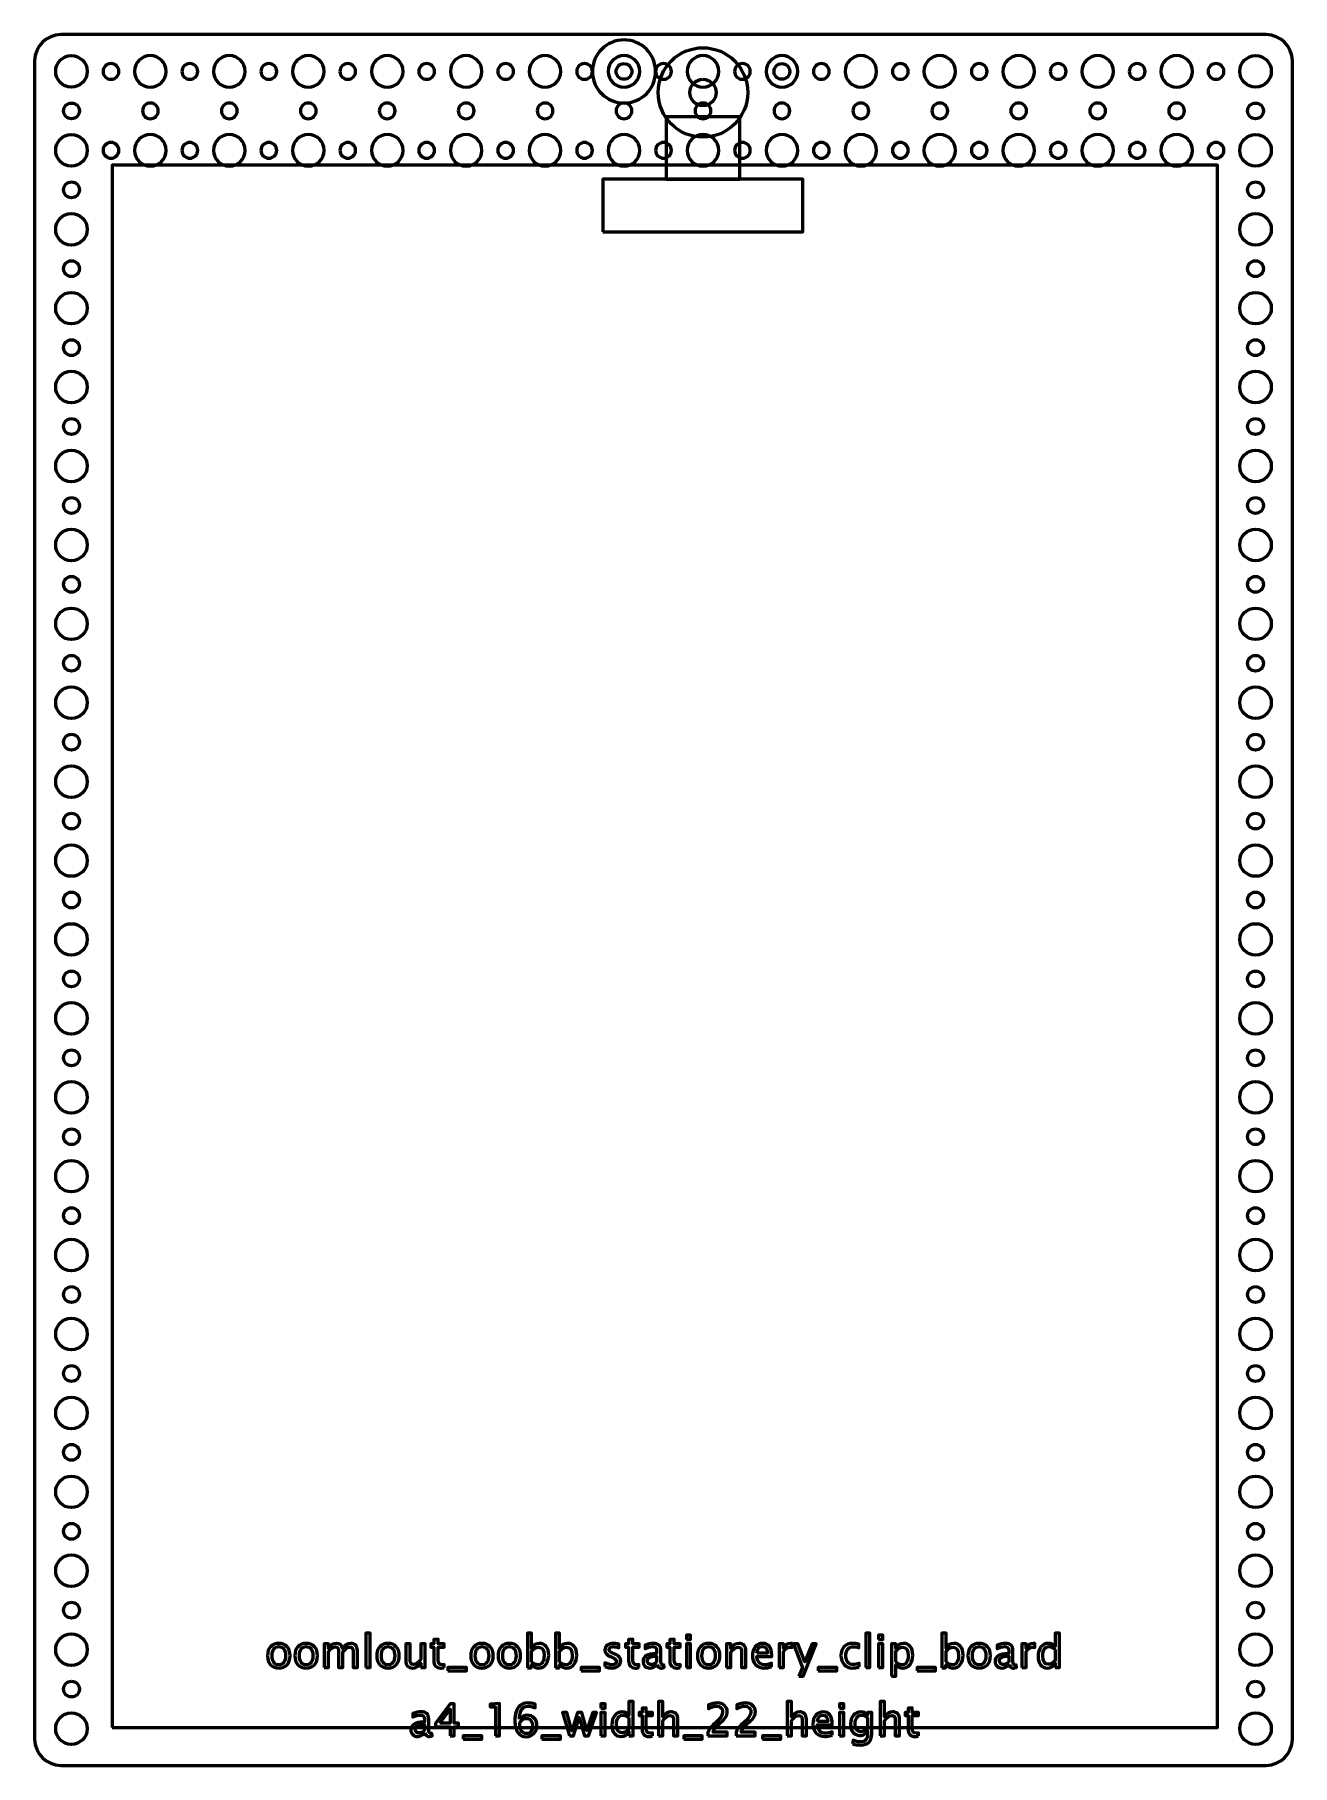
# Model space of a CAD drawing. Header units: centimetres. Extents: x -11.9 to 11.9, y -16.4 to 16.4.
import ezdxf

# ---------------------------------------------------------------- set-up
doc = ezdxf.new("R2010")
doc.units = ezdxf.units.CM
doc.header["$MEASUREMENT"] = 0
doc.layers.add('Layer 1', color=7, linetype='Continuous')

msp = doc.modelspace()

# ---------------------------------------------------------------- linework, layer by layer
at = {"layer": 'Layer 1', "color": 4, "lineweight": 53}
for points in [[(0.04998, 13.70001), (1.44998, 13.70001), (1.44998, 14.89017), (0.04998, 14.89017), (0.04998, 13.70001)], [(-10.47354, -15.7323), (10.52646, -15.7323), (10.52646, 13.9677), (-10.47354, 13.9677), (-10.47354, -15.7323)], [(-1.15002, 12.7), (2.64998, 12.7), (2.64998, 13.7), (-1.15002, 13.7), (-1.15002, 12.7)]]:
    msp.add_lwpolyline(points, close=True, dxfattribs=at)
for centre, major_axis in [((0.75, 15.35), (0, 0.85)), ((-0.75, 15.75), (0, 0.15)), ((2.25, 15.75), (0, 0.15)), ((0.75, 15.35), (0, 0.25))]:
    msp.add_ellipse(centre, major_axis=major_axis, ratio=1, dxfattribs=at)
at = {"layer": 'Layer 1', "lineweight": 53}
for centre, major_axis in [((-11.24999, 15.74999), (0, 0.30001)), ((11.25001, 15.74999), (0, 0.30001)), ((-11.25, 15), (0, 0.15)), ((11.25, 15), (0, 0.15)), ((-11.24999, 14.24999), (0, 0.30001)), ((11.25001, 14.24999), (0, 0.30001)), ((-11.25, 13.5), (0, 0.15)), ((11.25, 13.5), (0, 0.15)), ((-11.24999, 12.74999), (0, 0.30001)), ((11.25001, 12.74999), (0, 0.30001)), ((-11.25, 12), (0, 0.15)), ((11.25, 12), (0, 0.15)), ((-11.24999, 11.24999), (0, 0.30001)), ((11.25001, 11.24999), (0, 0.30001)), ((-11.25, 10.5), (0, 0.15)), ((11.25, 10.5), (0, 0.15)), ((-11.24999, 9.74999), (0, 0.30001)), ((11.25001, 9.74999), (0, 0.30001)), ((-11.25, 9), (0, 0.15)), ((11.25, 9), (0, 0.15)), ((-11.24999, 8.24999), (0, 0.30001)), ((11.25001, 8.24999), (0, 0.30001)), ((-11.25, 7.5), (0, 0.15)), ((11.25, 7.5), (0, 0.15)), ((-11.24999, 6.74999), (0, 0.30001)), ((11.25001, 6.74999), (0, 0.30001)), ((-11.25, 6), (0, 0.15)), ((11.25, 6), (0, 0.15)), ((-11.24999, 5.24999), (0, 0.30001)), ((11.25001, 5.24999), (0, 0.30001)), ((-11.25, 4.5), (0, 0.15)), ((11.25, 4.5), (0, 0.15)), ((-11.24999, 3.74999), (0, 0.30001)), ((11.25001, 3.74999), (0, 0.30001)), ((-11.25, 3), (0, 0.15)), ((11.25, 3), (0, 0.15)), ((-11.24999, 2.24999), (0, 0.30001)), ((11.25001, 2.24999), (0, 0.30001)), ((-11.25, 1.5), (0, 0.15)), ((11.25, 1.5), (0, 0.15)), ((-11.24999, 0.74999), (0, 0.30001)), ((11.25001, 0.74999), (0, 0.30001)), ((-11.25, 0), (0, 0.15)), ((11.25, 0), (0, 0.15)), ((-11.24999, -0.75001), (0, 0.30001)), ((11.25001, -0.75001), (0, 0.30001)), ((-11.25, -1.5), (0, 0.15)), ((11.25, -1.5), (0, 0.15)), ((-11.24999, -2.25001), (0, 0.30001)), ((11.25001, -2.25001), (0, 0.30001)), ((-11.25, -3), (0, 0.15)), ((11.25, -3), (0, 0.15)), ((-11.24999, -3.75001), (0, 0.30001)), ((11.25001, -3.75001), (0, 0.30001)), ((-11.25, -4.5), (0, 0.15)), ((11.25, -4.5), (0, 0.15)), ((-11.24999, -5.25001), (0, 0.30001)), ((11.25001, -5.25001), (0, 0.30001)), ((-11.25, -6), (0, 0.15)), ((11.25, -6), (0, 0.15)), ((-11.24999, -6.75001), (0, 0.30001)), ((11.25001, -6.75001), (0, 0.30001)), ((-11.25, -7.5), (0, 0.15)), ((11.25, -7.5), (0, 0.15)), ((-11.24999, -8.25001), (0, 0.30001)), ((11.25001, -8.25001), (0, 0.30001)), ((-11.25, -9), (0, 0.15)), ((11.25, -9), (0, 0.15)), ((-11.24999, -9.75001), (0, 0.30001)), ((11.25001, -9.75001), (0, 0.30001)), ((-11.25, -10.5), (0, 0.15)), ((11.25, -10.5), (0, 0.15)), ((-11.24999, -11.25001), (0, 0.30001)), ((11.25001, -11.25001), (0, 0.30001)), ((-11.25, -12), (0, 0.15)), ((11.25, -12), (0, 0.15)), ((-11.24999, -12.75001), (0, 0.30001)), ((11.25001, -12.75001), (0, 0.30001)), ((-11.25, -13.5), (0, 0.15)), ((11.25, -13.5), (0, 0.15)), ((-11.24999, -14.25001), (0, 0.30001)), ((11.25001, -14.25001), (0, 0.30001)), ((-11.25, -15), (0, 0.15)), ((11.25, -15), (0, 0.15)), ((-11.24999, -15.75001), (0, 0.30001)), ((11.25001, -15.75001), (0, 0.30001))]:
    msp.add_ellipse(centre, major_axis=major_axis, ratio=1, dxfattribs=at)
for points, knots in [([(-11.95, -15.95), (-11.95, -15.95), (-11.95, 15.95), (-11.95, 15.95), (-11.95, 15.95), (-11.95, 16.22614), (-11.72614, 16.45), (-11.45, 16.45), (-11.45, 16.45), (-11.45, 16.45), (11.45, 16.45), (11.45, 16.45), (11.45, 16.45), (11.72614, 16.45), (11.95, 16.22614), (11.95, 15.95), (11.95, 15.95), (11.95, 15.95), (11.95, -15.95), (11.95, -15.95), (11.95, -15.95), (11.95, -16.22614), (11.72614, -16.45), (11.45, -16.45), (11.45, -16.45), (11.45, -16.45), (-11.45, -16.45), (-11.45, -16.45), (-11.45, -16.45), (-11.72614, -16.45), (-11.95, -16.22614), (-11.95, -15.95)], [0, 0, 0, 0, 0.11111111, 0.11111111, 0.11111111, 0.11111111, 0.22222222, 0.22222222, 0.22222222, 0.22222222, 0.33333333, 0.33333333, 0.33333333, 0.33333333, 0.44444444, 0.44444444, 0.44444444, 0.44444444, 0.55555556, 0.55555556, 0.55555556, 0.55555556, 0.66666667, 0.66666667, 0.66666667, 0.66666667, 0.77777778, 0.77777778, 0.77777778, 0.77777778, 1, 1, 1, 1]), ([(-10.65, 15.75), (-10.65, 15.83284), (-10.58284, 15.9), (-10.5, 15.9), (-10.5, 15.9), (-10.41716, 15.9), (-10.35, 15.83284), (-10.35, 15.75), (-10.35, 15.75), (-10.35, 15.66716), (-10.41716, 15.6), (-10.5, 15.6), (-10.5, 15.6), (-10.58284, 15.6), (-10.65, 15.66716), (-10.65, 15.75)], [0, 0, 0, 0, 0.2, 0.2, 0.2, 0.2, 0.4, 0.4, 0.4, 0.4, 0.6, 0.6, 0.6, 0.6, 1, 1, 1, 1]), ([(-10.05, 15.75), (-10.05, 15.91569), (-9.91569, 16.05), (-9.75, 16.05), (-9.75, 16.05), (-9.58431, 16.05), (-9.45, 15.91569), (-9.45, 15.75), (-9.45, 15.75), (-9.45, 15.58431), (-9.58431, 15.45), (-9.75, 15.45), (-9.75, 15.45), (-9.91569, 15.45), (-10.05, 15.58431), (-10.05, 15.75)], [0, 0, 0, 0, 0.2, 0.2, 0.2, 0.2, 0.4, 0.4, 0.4, 0.4, 0.6, 0.6, 0.6, 0.6, 1, 1, 1, 1]), ([(-9.15, 15.75), (-9.15, 15.83284), (-9.08284, 15.9), (-9, 15.9), (-9, 15.9), (-8.91716, 15.9), (-8.85, 15.83284), (-8.85, 15.75), (-8.85, 15.75), (-8.85, 15.66716), (-8.91716, 15.6), (-9, 15.6), (-9, 15.6), (-9.08284, 15.6), (-9.15, 15.66716), (-9.15, 15.75)], [0, 0, 0, 0, 0.2, 0.2, 0.2, 0.2, 0.4, 0.4, 0.4, 0.4, 0.6, 0.6, 0.6, 0.6, 1, 1, 1, 1]), ([(-8.55, 15.75), (-8.55, 15.91569), (-8.41569, 16.05), (-8.25, 16.05), (-8.25, 16.05), (-8.08431, 16.05), (-7.95, 15.91569), (-7.95, 15.75), (-7.95, 15.75), (-7.95, 15.58431), (-8.08431, 15.45), (-8.25, 15.45), (-8.25, 15.45), (-8.41569, 15.45), (-8.55, 15.58431), (-8.55, 15.75)], [0, 0, 0, 0, 0.2, 0.2, 0.2, 0.2, 0.4, 0.4, 0.4, 0.4, 0.6, 0.6, 0.6, 0.6, 1, 1, 1, 1]), ([(-7.65, 15.75), (-7.65, 15.83284), (-7.58284, 15.9), (-7.5, 15.9), (-7.5, 15.9), (-7.41716, 15.9), (-7.35, 15.83284), (-7.35, 15.75), (-7.35, 15.75), (-7.35, 15.66716), (-7.41716, 15.6), (-7.5, 15.6), (-7.5, 15.6), (-7.58284, 15.6), (-7.65, 15.66716), (-7.65, 15.75)], [0, 0, 0, 0, 0.2, 0.2, 0.2, 0.2, 0.4, 0.4, 0.4, 0.4, 0.6, 0.6, 0.6, 0.6, 1, 1, 1, 1]), ([(-7.05, 15.75), (-7.05, 15.91569), (-6.91569, 16.05), (-6.75, 16.05), (-6.75, 16.05), (-6.58431, 16.05), (-6.45, 15.91569), (-6.45, 15.75), (-6.45, 15.75), (-6.45, 15.58431), (-6.58431, 15.45), (-6.75, 15.45), (-6.75, 15.45), (-6.91569, 15.45), (-7.05, 15.58431), (-7.05, 15.75)], [0, 0, 0, 0, 0.2, 0.2, 0.2, 0.2, 0.4, 0.4, 0.4, 0.4, 0.6, 0.6, 0.6, 0.6, 1, 1, 1, 1]), ([(-6.15, 15.75), (-6.15, 15.83284), (-6.08284, 15.9), (-6, 15.9), (-6, 15.9), (-5.91716, 15.9), (-5.85, 15.83284), (-5.85, 15.75), (-5.85, 15.75), (-5.85, 15.66716), (-5.91716, 15.6), (-6, 15.6), (-6, 15.6), (-6.08284, 15.6), (-6.15, 15.66716), (-6.15, 15.75)], [0, 0, 0, 0, 0.2, 0.2, 0.2, 0.2, 0.4, 0.4, 0.4, 0.4, 0.6, 0.6, 0.6, 0.6, 1, 1, 1, 1]), ([(-5.55, 15.75), (-5.55, 15.91569), (-5.41569, 16.05), (-5.25, 16.05), (-5.25, 16.05), (-5.08431, 16.05), (-4.95, 15.91569), (-4.95, 15.75), (-4.95, 15.75), (-4.95, 15.58431), (-5.08431, 15.45), (-5.25, 15.45), (-5.25, 15.45), (-5.41569, 15.45), (-5.55, 15.58431), (-5.55, 15.75)], [0, 0, 0, 0, 0.2, 0.2, 0.2, 0.2, 0.4, 0.4, 0.4, 0.4, 0.6, 0.6, 0.6, 0.6, 1, 1, 1, 1]), ([(-4.65, 15.75), (-4.65, 15.83284), (-4.58284, 15.9), (-4.5, 15.9), (-4.5, 15.9), (-4.41716, 15.9), (-4.35, 15.83284), (-4.35, 15.75), (-4.35, 15.75), (-4.35, 15.66716), (-4.41716, 15.6), (-4.5, 15.6), (-4.5, 15.6), (-4.58284, 15.6), (-4.65, 15.66716), (-4.65, 15.75)], [0, 0, 0, 0, 0.2, 0.2, 0.2, 0.2, 0.4, 0.4, 0.4, 0.4, 0.6, 0.6, 0.6, 0.6, 1, 1, 1, 1]), ([(-4.05, 15.75), (-4.05, 15.91569), (-3.91569, 16.05), (-3.75, 16.05), (-3.75, 16.05), (-3.58431, 16.05), (-3.45, 15.91569), (-3.45, 15.75), (-3.45, 15.75), (-3.45, 15.58431), (-3.58431, 15.45), (-3.75, 15.45), (-3.75, 15.45), (-3.91569, 15.45), (-4.05, 15.58431), (-4.05, 15.75)], [0, 0, 0, 0, 0.2, 0.2, 0.2, 0.2, 0.4, 0.4, 0.4, 0.4, 0.6, 0.6, 0.6, 0.6, 1, 1, 1, 1]), ([(-3.15, 15.75), (-3.15, 15.83284), (-3.08284, 15.9), (-3, 15.9), (-3, 15.9), (-2.91716, 15.9), (-2.85, 15.83284), (-2.85, 15.75), (-2.85, 15.75), (-2.85, 15.66716), (-2.91716, 15.6), (-3, 15.6), (-3, 15.6), (-3.08284, 15.6), (-3.15, 15.66716), (-3.15, 15.75)], [0, 0, 0, 0, 0.2, 0.2, 0.2, 0.2, 0.4, 0.4, 0.4, 0.4, 0.6, 0.6, 0.6, 0.6, 1, 1, 1, 1]), ([(-2.55, 15.75), (-2.55, 15.91569), (-2.41569, 16.05), (-2.25, 16.05), (-2.25, 16.05), (-2.08431, 16.05), (-1.95, 15.91569), (-1.95, 15.75), (-1.95, 15.75), (-1.95, 15.58431), (-2.08431, 15.45), (-2.25, 15.45), (-2.25, 15.45), (-2.41569, 15.45), (-2.55, 15.58431), (-2.55, 15.75)], [0, 0, 0, 0, 0.2, 0.2, 0.2, 0.2, 0.4, 0.4, 0.4, 0.4, 0.6, 0.6, 0.6, 0.6, 1, 1, 1, 1]), ([(-1.65, 15.75), (-1.65, 15.83284), (-1.58284, 15.9), (-1.5, 15.9), (-1.5, 15.9), (-1.41716, 15.9), (-1.35, 15.83284), (-1.35, 15.75), (-1.35, 15.75), (-1.35, 15.66716), (-1.41716, 15.6), (-1.5, 15.6), (-1.5, 15.6), (-1.58284, 15.6), (-1.65, 15.66716), (-1.65, 15.75)], [0, 0, 0, 0, 0.2, 0.2, 0.2, 0.2, 0.4, 0.4, 0.4, 0.4, 0.6, 0.6, 0.6, 0.6, 1, 1, 1, 1]), ([(-1.05, 15.75), (-1.05, 15.91569), (-0.91569, 16.05), (-0.75, 16.05), (-0.75, 16.05), (-0.58431, 16.05), (-0.45, 15.91569), (-0.45, 15.75), (-0.45, 15.75), (-0.45, 15.58431), (-0.58431, 15.45), (-0.75, 15.45), (-0.75, 15.45), (-0.91569, 15.45), (-1.05, 15.58431), (-1.05, 15.75)], [0, 0, 0, 0, 0.2, 0.2, 0.2, 0.2, 0.4, 0.4, 0.4, 0.4, 0.6, 0.6, 0.6, 0.6, 1, 1, 1, 1]), ([(-0.15, 15.75), (-0.15, 15.83284), (-0.08284, 15.9), (0, 15.9), (0, 15.9), (0.08284, 15.9), (0.15, 15.83284), (0.15, 15.75), (0.15, 15.75), (0.15, 15.66716), (0.08284, 15.6), (0, 15.6), (0, 15.6), (-0.08284, 15.6), (-0.15, 15.66716), (-0.15, 15.75)], [0, 0, 0, 0, 0.2, 0.2, 0.2, 0.2, 0.4, 0.4, 0.4, 0.4, 0.6, 0.6, 0.6, 0.6, 1, 1, 1, 1]), ([(0.45, 15.75), (0.45, 15.91569), (0.58431, 16.05), (0.75, 16.05), (0.75, 16.05), (0.91569, 16.05), (1.05, 15.91569), (1.05, 15.75), (1.05, 15.75), (1.05, 15.58431), (0.91569, 15.45), (0.75, 15.45), (0.75, 15.45), (0.58431, 15.45), (0.45, 15.58431), (0.45, 15.75)], [0, 0, 0, 0, 0.2, 0.2, 0.2, 0.2, 0.4, 0.4, 0.4, 0.4, 0.6, 0.6, 0.6, 0.6, 1, 1, 1, 1]), ([(1.35, 15.75), (1.35, 15.83284), (1.41716, 15.9), (1.5, 15.9), (1.5, 15.9), (1.58284, 15.9), (1.65, 15.83284), (1.65, 15.75), (1.65, 15.75), (1.65, 15.66716), (1.58284, 15.6), (1.5, 15.6), (1.5, 15.6), (1.41716, 15.6), (1.35, 15.66716), (1.35, 15.75)], [0, 0, 0, 0, 0.2, 0.2, 0.2, 0.2, 0.4, 0.4, 0.4, 0.4, 0.6, 0.6, 0.6, 0.6, 1, 1, 1, 1]), ([(1.95, 15.75), (1.95, 15.91569), (2.08431, 16.05), (2.25, 16.05), (2.25, 16.05), (2.41569, 16.05), (2.55, 15.91569), (2.55, 15.75), (2.55, 15.75), (2.55, 15.58431), (2.41569, 15.45), (2.25, 15.45), (2.25, 15.45), (2.08431, 15.45), (1.95, 15.58431), (1.95, 15.75)], [0, 0, 0, 0, 0.2, 0.2, 0.2, 0.2, 0.4, 0.4, 0.4, 0.4, 0.6, 0.6, 0.6, 0.6, 1, 1, 1, 1]), ([(2.85, 15.75), (2.85, 15.83284), (2.91716, 15.9), (3, 15.9), (3, 15.9), (3.08284, 15.9), (3.15, 15.83284), (3.15, 15.75), (3.15, 15.75), (3.15, 15.66716), (3.08284, 15.6), (3, 15.6), (3, 15.6), (2.91716, 15.6), (2.85, 15.66716), (2.85, 15.75)], [0, 0, 0, 0, 0.2, 0.2, 0.2, 0.2, 0.4, 0.4, 0.4, 0.4, 0.6, 0.6, 0.6, 0.6, 1, 1, 1, 1]), ([(3.45, 15.75), (3.45, 15.91569), (3.58431, 16.05), (3.75, 16.05), (3.75, 16.05), (3.91569, 16.05), (4.05, 15.91569), (4.05, 15.75), (4.05, 15.75), (4.05, 15.58431), (3.91569, 15.45), (3.75, 15.45), (3.75, 15.45), (3.58431, 15.45), (3.45, 15.58431), (3.45, 15.75)], [0, 0, 0, 0, 0.2, 0.2, 0.2, 0.2, 0.4, 0.4, 0.4, 0.4, 0.6, 0.6, 0.6, 0.6, 1, 1, 1, 1]), ([(4.35, 15.75), (4.35, 15.83284), (4.41716, 15.9), (4.5, 15.9), (4.5, 15.9), (4.58284, 15.9), (4.65, 15.83284), (4.65, 15.75), (4.65, 15.75), (4.65, 15.66716), (4.58284, 15.6), (4.5, 15.6), (4.5, 15.6), (4.41716, 15.6), (4.35, 15.66716), (4.35, 15.75)], [0, 0, 0, 0, 0.2, 0.2, 0.2, 0.2, 0.4, 0.4, 0.4, 0.4, 0.6, 0.6, 0.6, 0.6, 1, 1, 1, 1]), ([(4.95, 15.75), (4.95, 15.91569), (5.08431, 16.05), (5.25, 16.05), (5.25, 16.05), (5.41569, 16.05), (5.55, 15.91569), (5.55, 15.75), (5.55, 15.75), (5.55, 15.58431), (5.41569, 15.45), (5.25, 15.45), (5.25, 15.45), (5.08431, 15.45), (4.95, 15.58431), (4.95, 15.75)], [0, 0, 0, 0, 0.2, 0.2, 0.2, 0.2, 0.4, 0.4, 0.4, 0.4, 0.6, 0.6, 0.6, 0.6, 1, 1, 1, 1]), ([(5.85, 15.75), (5.85, 15.83284), (5.91716, 15.9), (6, 15.9), (6, 15.9), (6.08284, 15.9), (6.15, 15.83284), (6.15, 15.75), (6.15, 15.75), (6.15, 15.66716), (6.08284, 15.6), (6, 15.6), (6, 15.6), (5.91716, 15.6), (5.85, 15.66716), (5.85, 15.75)], [0, 0, 0, 0, 0.2, 0.2, 0.2, 0.2, 0.4, 0.4, 0.4, 0.4, 0.6, 0.6, 0.6, 0.6, 1, 1, 1, 1]), ([(6.45, 15.75), (6.45, 15.91569), (6.58431, 16.05), (6.75, 16.05), (6.75, 16.05), (6.91569, 16.05), (7.05, 15.91569), (7.05, 15.75), (7.05, 15.75), (7.05, 15.58431), (6.91569, 15.45), (6.75, 15.45), (6.75, 15.45), (6.58431, 15.45), (6.45, 15.58431), (6.45, 15.75)], [0, 0, 0, 0, 0.2, 0.2, 0.2, 0.2, 0.4, 0.4, 0.4, 0.4, 0.6, 0.6, 0.6, 0.6, 1, 1, 1, 1]), ([(7.35, 15.75), (7.35, 15.83284), (7.41716, 15.9), (7.5, 15.9), (7.5, 15.9), (7.58284, 15.9), (7.65, 15.83284), (7.65, 15.75), (7.65, 15.75), (7.65, 15.66716), (7.58284, 15.6), (7.5, 15.6), (7.5, 15.6), (7.41716, 15.6), (7.35, 15.66716), (7.35, 15.75)], [0, 0, 0, 0, 0.2, 0.2, 0.2, 0.2, 0.4, 0.4, 0.4, 0.4, 0.6, 0.6, 0.6, 0.6, 1, 1, 1, 1]), ([(7.95, 15.75), (7.95, 15.91569), (8.08431, 16.05), (8.25, 16.05), (8.25, 16.05), (8.41569, 16.05), (8.55, 15.91569), (8.55, 15.75), (8.55, 15.75), (8.55, 15.58431), (8.41569, 15.45), (8.25, 15.45), (8.25, 15.45), (8.08431, 15.45), (7.95, 15.58431), (7.95, 15.75)], [0, 0, 0, 0, 0.2, 0.2, 0.2, 0.2, 0.4, 0.4, 0.4, 0.4, 0.6, 0.6, 0.6, 0.6, 1, 1, 1, 1]), ([(8.85, 15.75), (8.85, 15.83284), (8.91716, 15.9), (9, 15.9), (9, 15.9), (9.08284, 15.9), (9.15, 15.83284), (9.15, 15.75), (9.15, 15.75), (9.15, 15.66716), (9.08284, 15.6), (9, 15.6), (9, 15.6), (8.91716, 15.6), (8.85, 15.66716), (8.85, 15.75)], [0, 0, 0, 0, 0.2, 0.2, 0.2, 0.2, 0.4, 0.4, 0.4, 0.4, 0.6, 0.6, 0.6, 0.6, 1, 1, 1, 1]), ([(9.45, 15.75), (9.45, 15.91569), (9.58431, 16.05), (9.75, 16.05), (9.75, 16.05), (9.91569, 16.05), (10.05, 15.91569), (10.05, 15.75), (10.05, 15.75), (10.05, 15.58431), (9.91569, 15.45), (9.75, 15.45), (9.75, 15.45), (9.58431, 15.45), (9.45, 15.58431), (9.45, 15.75)], [0, 0, 0, 0, 0.2, 0.2, 0.2, 0.2, 0.4, 0.4, 0.4, 0.4, 0.6, 0.6, 0.6, 0.6, 1, 1, 1, 1]), ([(10.35, 15.75), (10.35, 15.83284), (10.41716, 15.9), (10.5, 15.9), (10.5, 15.9), (10.58284, 15.9), (10.65, 15.83284), (10.65, 15.75), (10.65, 15.75), (10.65, 15.66716), (10.58284, 15.6), (10.5, 15.6), (10.5, 15.6), (10.41716, 15.6), (10.35, 15.66716), (10.35, 15.75)], [0, 0, 0, 0, 0.2, 0.2, 0.2, 0.2, 0.4, 0.4, 0.4, 0.4, 0.6, 0.6, 0.6, 0.6, 1, 1, 1, 1]), ([(-9.9, 15), (-9.9, 15.08284), (-9.83284, 15.15), (-9.75, 15.15), (-9.75, 15.15), (-9.66716, 15.15), (-9.6, 15.08284), (-9.6, 15), (-9.6, 15), (-9.6, 14.91716), (-9.66716, 14.85), (-9.75, 14.85), (-9.75, 14.85), (-9.83284, 14.85), (-9.9, 14.91716), (-9.9, 15)], [0, 0, 0, 0, 0.2, 0.2, 0.2, 0.2, 0.4, 0.4, 0.4, 0.4, 0.6, 0.6, 0.6, 0.6, 1, 1, 1, 1]), ([(-8.4, 15), (-8.4, 15.08284), (-8.33284, 15.15), (-8.25, 15.15), (-8.25, 15.15), (-8.16716, 15.15), (-8.1, 15.08284), (-8.1, 15), (-8.1, 15), (-8.1, 14.91716), (-8.16716, 14.85), (-8.25, 14.85), (-8.25, 14.85), (-8.33284, 14.85), (-8.4, 14.91716), (-8.4, 15)], [0, 0, 0, 0, 0.2, 0.2, 0.2, 0.2, 0.4, 0.4, 0.4, 0.4, 0.6, 0.6, 0.6, 0.6, 1, 1, 1, 1]), ([(-6.9, 15), (-6.9, 15.08284), (-6.83284, 15.15), (-6.75, 15.15), (-6.75, 15.15), (-6.66716, 15.15), (-6.6, 15.08284), (-6.6, 15), (-6.6, 15), (-6.6, 14.91716), (-6.66716, 14.85), (-6.75, 14.85), (-6.75, 14.85), (-6.83284, 14.85), (-6.9, 14.91716), (-6.9, 15)], [0, 0, 0, 0, 0.2, 0.2, 0.2, 0.2, 0.4, 0.4, 0.4, 0.4, 0.6, 0.6, 0.6, 0.6, 1, 1, 1, 1]), ([(-5.4, 15), (-5.4, 15.08284), (-5.33284, 15.15), (-5.25, 15.15), (-5.25, 15.15), (-5.16716, 15.15), (-5.1, 15.08284), (-5.1, 15), (-5.1, 15), (-5.1, 14.91716), (-5.16716, 14.85), (-5.25, 14.85), (-5.25, 14.85), (-5.33284, 14.85), (-5.4, 14.91716), (-5.4, 15)], [0, 0, 0, 0, 0.2, 0.2, 0.2, 0.2, 0.4, 0.4, 0.4, 0.4, 0.6, 0.6, 0.6, 0.6, 1, 1, 1, 1]), ([(-3.9, 15), (-3.9, 15.08284), (-3.83284, 15.15), (-3.75, 15.15), (-3.75, 15.15), (-3.66716, 15.15), (-3.6, 15.08284), (-3.6, 15), (-3.6, 15), (-3.6, 14.91716), (-3.66716, 14.85), (-3.75, 14.85), (-3.75, 14.85), (-3.83284, 14.85), (-3.9, 14.91716), (-3.9, 15)], [0, 0, 0, 0, 0.2, 0.2, 0.2, 0.2, 0.4, 0.4, 0.4, 0.4, 0.6, 0.6, 0.6, 0.6, 1, 1, 1, 1]), ([(-2.4, 15), (-2.4, 15.08284), (-2.33284, 15.15), (-2.25, 15.15), (-2.25, 15.15), (-2.16716, 15.15), (-2.1, 15.08284), (-2.1, 15), (-2.1, 15), (-2.1, 14.91716), (-2.16716, 14.85), (-2.25, 14.85), (-2.25, 14.85), (-2.33284, 14.85), (-2.4, 14.91716), (-2.4, 15)], [0, 0, 0, 0, 0.2, 0.2, 0.2, 0.2, 0.4, 0.4, 0.4, 0.4, 0.6, 0.6, 0.6, 0.6, 1, 1, 1, 1]), ([(-0.9, 15), (-0.9, 15.08284), (-0.83284, 15.15), (-0.75, 15.15), (-0.75, 15.15), (-0.66716, 15.15), (-0.6, 15.08284), (-0.6, 15), (-0.6, 15), (-0.6, 14.91716), (-0.66716, 14.85), (-0.75, 14.85), (-0.75, 14.85), (-0.83284, 14.85), (-0.9, 14.91716), (-0.9, 15)], [0, 0, 0, 0, 0.2, 0.2, 0.2, 0.2, 0.4, 0.4, 0.4, 0.4, 0.6, 0.6, 0.6, 0.6, 1, 1, 1, 1]), ([(0.6, 15), (0.6, 15.08284), (0.66716, 15.15), (0.75, 15.15), (0.75, 15.15), (0.83284, 15.15), (0.9, 15.08284), (0.9, 15), (0.9, 15), (0.9, 14.91716), (0.83284, 14.85), (0.75, 14.85), (0.75, 14.85), (0.66716, 14.85), (0.6, 14.91716), (0.6, 15)], [0, 0, 0, 0, 0.2, 0.2, 0.2, 0.2, 0.4, 0.4, 0.4, 0.4, 0.6, 0.6, 0.6, 0.6, 1, 1, 1, 1]), ([(2.1, 15), (2.1, 15.08284), (2.16716, 15.15), (2.25, 15.15), (2.25, 15.15), (2.33284, 15.15), (2.4, 15.08284), (2.4, 15), (2.4, 15), (2.4, 14.91716), (2.33284, 14.85), (2.25, 14.85), (2.25, 14.85), (2.16716, 14.85), (2.1, 14.91716), (2.1, 15)], [0, 0, 0, 0, 0.2, 0.2, 0.2, 0.2, 0.4, 0.4, 0.4, 0.4, 0.6, 0.6, 0.6, 0.6, 1, 1, 1, 1]), ([(3.6, 15), (3.6, 15.08284), (3.66716, 15.15), (3.75, 15.15), (3.75, 15.15), (3.83284, 15.15), (3.9, 15.08284), (3.9, 15), (3.9, 15), (3.9, 14.91716), (3.83284, 14.85), (3.75, 14.85), (3.75, 14.85), (3.66716, 14.85), (3.6, 14.91716), (3.6, 15)], [0, 0, 0, 0, 0.2, 0.2, 0.2, 0.2, 0.4, 0.4, 0.4, 0.4, 0.6, 0.6, 0.6, 0.6, 1, 1, 1, 1]), ([(5.1, 15), (5.1, 15.08284), (5.16716, 15.15), (5.25, 15.15), (5.25, 15.15), (5.33284, 15.15), (5.4, 15.08284), (5.4, 15), (5.4, 15), (5.4, 14.91716), (5.33284, 14.85), (5.25, 14.85), (5.25, 14.85), (5.16716, 14.85), (5.1, 14.91716), (5.1, 15)], [0, 0, 0, 0, 0.2, 0.2, 0.2, 0.2, 0.4, 0.4, 0.4, 0.4, 0.6, 0.6, 0.6, 0.6, 1, 1, 1, 1]), ([(6.6, 15), (6.6, 15.08284), (6.66716, 15.15), (6.75, 15.15), (6.75, 15.15), (6.83284, 15.15), (6.9, 15.08284), (6.9, 15), (6.9, 15), (6.9, 14.91716), (6.83284, 14.85), (6.75, 14.85), (6.75, 14.85), (6.66716, 14.85), (6.6, 14.91716), (6.6, 15)], [0, 0, 0, 0, 0.2, 0.2, 0.2, 0.2, 0.4, 0.4, 0.4, 0.4, 0.6, 0.6, 0.6, 0.6, 1, 1, 1, 1]), ([(8.1, 15), (8.1, 15.08284), (8.16716, 15.15), (8.25, 15.15), (8.25, 15.15), (8.33284, 15.15), (8.4, 15.08284), (8.4, 15), (8.4, 15), (8.4, 14.91716), (8.33284, 14.85), (8.25, 14.85), (8.25, 14.85), (8.16716, 14.85), (8.1, 14.91716), (8.1, 15)], [0, 0, 0, 0, 0.2, 0.2, 0.2, 0.2, 0.4, 0.4, 0.4, 0.4, 0.6, 0.6, 0.6, 0.6, 1, 1, 1, 1]), ([(9.6, 15), (9.6, 15.08284), (9.66716, 15.15), (9.75, 15.15), (9.75, 15.15), (9.83284, 15.15), (9.9, 15.08284), (9.9, 15), (9.9, 15), (9.9, 14.91716), (9.83284, 14.85), (9.75, 14.85), (9.75, 14.85), (9.66716, 14.85), (9.6, 14.91716), (9.6, 15)], [0, 0, 0, 0, 0.2, 0.2, 0.2, 0.2, 0.4, 0.4, 0.4, 0.4, 0.6, 0.6, 0.6, 0.6, 1, 1, 1, 1]), ([(-10.05, 14.25), (-10.05, 14.41569), (-9.91569, 14.55), (-9.75, 14.55), (-9.75, 14.55), (-9.58431, 14.55), (-9.45, 14.41569), (-9.45, 14.25), (-9.45, 14.25), (-9.45, 14.08431), (-9.58431, 13.95), (-9.75, 13.95), (-9.75, 13.95), (-9.91569, 13.95), (-10.05, 14.08431), (-10.05, 14.25)], [0, 0, 0, 0, 0.2, 0.2, 0.2, 0.2, 0.4, 0.4, 0.4, 0.4, 0.6, 0.6, 0.6, 0.6, 1, 1, 1, 1]), ([(-8.55, 14.25), (-8.55, 14.41569), (-8.41569, 14.55), (-8.25, 14.55), (-8.25, 14.55), (-8.08431, 14.55), (-7.95, 14.41569), (-7.95, 14.25), (-7.95, 14.25), (-7.95, 14.08431), (-8.08431, 13.95), (-8.25, 13.95), (-8.25, 13.95), (-8.41569, 13.95), (-8.55, 14.08431), (-8.55, 14.25)], [0, 0, 0, 0, 0.2, 0.2, 0.2, 0.2, 0.4, 0.4, 0.4, 0.4, 0.6, 0.6, 0.6, 0.6, 1, 1, 1, 1]), ([(-7.05, 14.25), (-7.05, 14.41569), (-6.91569, 14.55), (-6.75, 14.55), (-6.75, 14.55), (-6.58431, 14.55), (-6.45, 14.41569), (-6.45, 14.25), (-6.45, 14.25), (-6.45, 14.08431), (-6.58431, 13.95), (-6.75, 13.95), (-6.75, 13.95), (-6.91569, 13.95), (-7.05, 14.08431), (-7.05, 14.25)], [0, 0, 0, 0, 0.2, 0.2, 0.2, 0.2, 0.4, 0.4, 0.4, 0.4, 0.6, 0.6, 0.6, 0.6, 1, 1, 1, 1]), ([(-5.55, 14.25), (-5.55, 14.41569), (-5.41569, 14.55), (-5.25, 14.55), (-5.25, 14.55), (-5.08431, 14.55), (-4.95, 14.41569), (-4.95, 14.25), (-4.95, 14.25), (-4.95, 14.08431), (-5.08431, 13.95), (-5.25, 13.95), (-5.25, 13.95), (-5.41569, 13.95), (-5.55, 14.08431), (-5.55, 14.25)], [0, 0, 0, 0, 0.2, 0.2, 0.2, 0.2, 0.4, 0.4, 0.4, 0.4, 0.6, 0.6, 0.6, 0.6, 1, 1, 1, 1]), ([(-4.05, 14.25), (-4.05, 14.41569), (-3.91569, 14.55), (-3.75, 14.55), (-3.75, 14.55), (-3.58431, 14.55), (-3.45, 14.41569), (-3.45, 14.25), (-3.45, 14.25), (-3.45, 14.08431), (-3.58431, 13.95), (-3.75, 13.95), (-3.75, 13.95), (-3.91569, 13.95), (-4.05, 14.08431), (-4.05, 14.25)], [0, 0, 0, 0, 0.2, 0.2, 0.2, 0.2, 0.4, 0.4, 0.4, 0.4, 0.6, 0.6, 0.6, 0.6, 1, 1, 1, 1]), ([(-2.55, 14.25), (-2.55, 14.41569), (-2.41569, 14.55), (-2.25, 14.55), (-2.25, 14.55), (-2.08431, 14.55), (-1.95, 14.41569), (-1.95, 14.25), (-1.95, 14.25), (-1.95, 14.08431), (-2.08431, 13.95), (-2.25, 13.95), (-2.25, 13.95), (-2.41569, 13.95), (-2.55, 14.08431), (-2.55, 14.25)], [0, 0, 0, 0, 0.2, 0.2, 0.2, 0.2, 0.4, 0.4, 0.4, 0.4, 0.6, 0.6, 0.6, 0.6, 1, 1, 1, 1]), ([(-1.05, 14.25), (-1.05, 14.41569), (-0.91569, 14.55), (-0.75, 14.55), (-0.75, 14.55), (-0.58431, 14.55), (-0.45, 14.41569), (-0.45, 14.25), (-0.45, 14.25), (-0.45, 14.08431), (-0.58431, 13.95), (-0.75, 13.95), (-0.75, 13.95), (-0.91569, 13.95), (-1.05, 14.08431), (-1.05, 14.25)], [0, 0, 0, 0, 0.2, 0.2, 0.2, 0.2, 0.4, 0.4, 0.4, 0.4, 0.6, 0.6, 0.6, 0.6, 1, 1, 1, 1]), ([(0.45, 14.25), (0.45, 14.41569), (0.58431, 14.55), (0.75, 14.55), (0.75, 14.55), (0.91569, 14.55), (1.05, 14.41569), (1.05, 14.25), (1.05, 14.25), (1.05, 14.08431), (0.91569, 13.95), (0.75, 13.95), (0.75, 13.95), (0.58431, 13.95), (0.45, 14.08431), (0.45, 14.25)], [0, 0, 0, 0, 0.2, 0.2, 0.2, 0.2, 0.4, 0.4, 0.4, 0.4, 0.6, 0.6, 0.6, 0.6, 1, 1, 1, 1]), ([(1.95, 14.25), (1.95, 14.41569), (2.08431, 14.55), (2.25, 14.55), (2.25, 14.55), (2.41569, 14.55), (2.55, 14.41569), (2.55, 14.25), (2.55, 14.25), (2.55, 14.08431), (2.41569, 13.95), (2.25, 13.95), (2.25, 13.95), (2.08431, 13.95), (1.95, 14.08431), (1.95, 14.25)], [0, 0, 0, 0, 0.2, 0.2, 0.2, 0.2, 0.4, 0.4, 0.4, 0.4, 0.6, 0.6, 0.6, 0.6, 1, 1, 1, 1]), ([(3.45, 14.25), (3.45, 14.41569), (3.58431, 14.55), (3.75, 14.55), (3.75, 14.55), (3.91569, 14.55), (4.05, 14.41569), (4.05, 14.25), (4.05, 14.25), (4.05, 14.08431), (3.91569, 13.95), (3.75, 13.95), (3.75, 13.95), (3.58431, 13.95), (3.45, 14.08431), (3.45, 14.25)], [0, 0, 0, 0, 0.2, 0.2, 0.2, 0.2, 0.4, 0.4, 0.4, 0.4, 0.6, 0.6, 0.6, 0.6, 1, 1, 1, 1]), ([(4.95, 14.25), (4.95, 14.41569), (5.08431, 14.55), (5.25, 14.55), (5.25, 14.55), (5.41569, 14.55), (5.55, 14.41569), (5.55, 14.25), (5.55, 14.25), (5.55, 14.08431), (5.41569, 13.95), (5.25, 13.95), (5.25, 13.95), (5.08431, 13.95), (4.95, 14.08431), (4.95, 14.25)], [0, 0, 0, 0, 0.2, 0.2, 0.2, 0.2, 0.4, 0.4, 0.4, 0.4, 0.6, 0.6, 0.6, 0.6, 1, 1, 1, 1]), ([(6.45, 14.25), (6.45, 14.41569), (6.58431, 14.55), (6.75, 14.55), (6.75, 14.55), (6.91569, 14.55), (7.05, 14.41569), (7.05, 14.25), (7.05, 14.25), (7.05, 14.08431), (6.91569, 13.95), (6.75, 13.95), (6.75, 13.95), (6.58431, 13.95), (6.45, 14.08431), (6.45, 14.25)], [0, 0, 0, 0, 0.2, 0.2, 0.2, 0.2, 0.4, 0.4, 0.4, 0.4, 0.6, 0.6, 0.6, 0.6, 1, 1, 1, 1]), ([(7.95, 14.25), (7.95, 14.41569), (8.08431, 14.55), (8.25, 14.55), (8.25, 14.55), (8.41569, 14.55), (8.55, 14.41569), (8.55, 14.25), (8.55, 14.25), (8.55, 14.08431), (8.41569, 13.95), (8.25, 13.95), (8.25, 13.95), (8.08431, 13.95), (7.95, 14.08431), (7.95, 14.25)], [0, 0, 0, 0, 0.2, 0.2, 0.2, 0.2, 0.4, 0.4, 0.4, 0.4, 0.6, 0.6, 0.6, 0.6, 1, 1, 1, 1]), ([(9.45, 14.25), (9.45, 14.41569), (9.58431, 14.55), (9.75, 14.55), (9.75, 14.55), (9.91569, 14.55), (10.05, 14.41569), (10.05, 14.25), (10.05, 14.25), (10.05, 14.08431), (9.91569, 13.95), (9.75, 13.95), (9.75, 13.95), (9.58431, 13.95), (9.45, 14.08431), (9.45, 14.25)], [0, 0, 0, 0, 0.2, 0.2, 0.2, 0.2, 0.4, 0.4, 0.4, 0.4, 0.6, 0.6, 0.6, 0.6, 1, 1, 1, 1]), ([(-10.65, 14.25), (-10.65, 14.33284), (-10.58284, 14.4), (-10.5, 14.4), (-10.5, 14.4), (-10.41716, 14.4), (-10.35, 14.33284), (-10.35, 14.25), (-10.35, 14.25), (-10.35, 14.16716), (-10.41716, 14.1), (-10.5, 14.1), (-10.5, 14.1), (-10.58284, 14.1), (-10.65, 14.16716), (-10.65, 14.25)], [0, 0, 0, 0, 0.2, 0.2, 0.2, 0.2, 0.4, 0.4, 0.4, 0.4, 0.6, 0.6, 0.6, 0.6, 1, 1, 1, 1]), ([(-9.15, 14.25), (-9.15, 14.33284), (-9.08284, 14.4), (-9, 14.4), (-9, 14.4), (-8.91716, 14.4), (-8.85, 14.33284), (-8.85, 14.25), (-8.85, 14.25), (-8.85, 14.16716), (-8.91716, 14.1), (-9, 14.1), (-9, 14.1), (-9.08284, 14.1), (-9.15, 14.16716), (-9.15, 14.25)], [0, 0, 0, 0, 0.2, 0.2, 0.2, 0.2, 0.4, 0.4, 0.4, 0.4, 0.6, 0.6, 0.6, 0.6, 1, 1, 1, 1]), ([(-7.65, 14.25), (-7.65, 14.33284), (-7.58284, 14.4), (-7.5, 14.4), (-7.5, 14.4), (-7.41716, 14.4), (-7.35, 14.33284), (-7.35, 14.25), (-7.35, 14.25), (-7.35, 14.16716), (-7.41716, 14.1), (-7.5, 14.1), (-7.5, 14.1), (-7.58284, 14.1), (-7.65, 14.16716), (-7.65, 14.25)], [0, 0, 0, 0, 0.2, 0.2, 0.2, 0.2, 0.4, 0.4, 0.4, 0.4, 0.6, 0.6, 0.6, 0.6, 1, 1, 1, 1]), ([(-6.15, 14.25), (-6.15, 14.33284), (-6.08284, 14.4), (-6, 14.4), (-6, 14.4), (-5.91716, 14.4), (-5.85, 14.33284), (-5.85, 14.25), (-5.85, 14.25), (-5.85, 14.16716), (-5.91716, 14.1), (-6, 14.1), (-6, 14.1), (-6.08284, 14.1), (-6.15, 14.16716), (-6.15, 14.25)], [0, 0, 0, 0, 0.2, 0.2, 0.2, 0.2, 0.4, 0.4, 0.4, 0.4, 0.6, 0.6, 0.6, 0.6, 1, 1, 1, 1]), ([(-4.65, 14.25), (-4.65, 14.33284), (-4.58284, 14.4), (-4.5, 14.4), (-4.5, 14.4), (-4.41716, 14.4), (-4.35, 14.33284), (-4.35, 14.25), (-4.35, 14.25), (-4.35, 14.16716), (-4.41716, 14.1), (-4.5, 14.1), (-4.5, 14.1), (-4.58284, 14.1), (-4.65, 14.16716), (-4.65, 14.25)], [0, 0, 0, 0, 0.2, 0.2, 0.2, 0.2, 0.4, 0.4, 0.4, 0.4, 0.6, 0.6, 0.6, 0.6, 1, 1, 1, 1]), ([(-3.15, 14.25), (-3.15, 14.33284), (-3.08284, 14.4), (-3, 14.4), (-3, 14.4), (-2.91716, 14.4), (-2.85, 14.33284), (-2.85, 14.25), (-2.85, 14.25), (-2.85, 14.16716), (-2.91716, 14.1), (-3, 14.1), (-3, 14.1), (-3.08284, 14.1), (-3.15, 14.16716), (-3.15, 14.25)], [0, 0, 0, 0, 0.2, 0.2, 0.2, 0.2, 0.4, 0.4, 0.4, 0.4, 0.6, 0.6, 0.6, 0.6, 1, 1, 1, 1]), ([(-1.65, 14.25), (-1.65, 14.33284), (-1.58284, 14.4), (-1.5, 14.4), (-1.5, 14.4), (-1.41716, 14.4), (-1.35, 14.33284), (-1.35, 14.25), (-1.35, 14.25), (-1.35, 14.16716), (-1.41716, 14.1), (-1.5, 14.1), (-1.5, 14.1), (-1.58284, 14.1), (-1.65, 14.16716), (-1.65, 14.25)], [0, 0, 0, 0, 0.2, 0.2, 0.2, 0.2, 0.4, 0.4, 0.4, 0.4, 0.6, 0.6, 0.6, 0.6, 1, 1, 1, 1]), ([(-0.15, 14.25), (-0.15, 14.33284), (-0.08284, 14.4), (0, 14.4), (0, 14.4), (0.08284, 14.4), (0.15, 14.33284), (0.15, 14.25), (0.15, 14.25), (0.15, 14.16716), (0.08284, 14.1), (0, 14.1), (0, 14.1), (-0.08284, 14.1), (-0.15, 14.16716), (-0.15, 14.25)], [0, 0, 0, 0, 0.2, 0.2, 0.2, 0.2, 0.4, 0.4, 0.4, 0.4, 0.6, 0.6, 0.6, 0.6, 1, 1, 1, 1]), ([(1.35, 14.25), (1.35, 14.33284), (1.41716, 14.4), (1.5, 14.4), (1.5, 14.4), (1.58284, 14.4), (1.65, 14.33284), (1.65, 14.25), (1.65, 14.25), (1.65, 14.16716), (1.58284, 14.1), (1.5, 14.1), (1.5, 14.1), (1.41716, 14.1), (1.35, 14.16716), (1.35, 14.25)], [0, 0, 0, 0, 0.2, 0.2, 0.2, 0.2, 0.4, 0.4, 0.4, 0.4, 0.6, 0.6, 0.6, 0.6, 1, 1, 1, 1]), ([(2.85, 14.25), (2.85, 14.33284), (2.91716, 14.4), (3, 14.4), (3, 14.4), (3.08284, 14.4), (3.15, 14.33284), (3.15, 14.25), (3.15, 14.25), (3.15, 14.16716), (3.08284, 14.1), (3, 14.1), (3, 14.1), (2.91716, 14.1), (2.85, 14.16716), (2.85, 14.25)], [0, 0, 0, 0, 0.2, 0.2, 0.2, 0.2, 0.4, 0.4, 0.4, 0.4, 0.6, 0.6, 0.6, 0.6, 1, 1, 1, 1]), ([(4.35, 14.25), (4.35, 14.33284), (4.41716, 14.4), (4.5, 14.4), (4.5, 14.4), (4.58284, 14.4), (4.65, 14.33284), (4.65, 14.25), (4.65, 14.25), (4.65, 14.16716), (4.58284, 14.1), (4.5, 14.1), (4.5, 14.1), (4.41716, 14.1), (4.35, 14.16716), (4.35, 14.25)], [0, 0, 0, 0, 0.2, 0.2, 0.2, 0.2, 0.4, 0.4, 0.4, 0.4, 0.6, 0.6, 0.6, 0.6, 1, 1, 1, 1]), ([(5.85, 14.25), (5.85, 14.33284), (5.91716, 14.4), (6, 14.4), (6, 14.4), (6.08284, 14.4), (6.15, 14.33284), (6.15, 14.25), (6.15, 14.25), (6.15, 14.16716), (6.08284, 14.1), (6, 14.1), (6, 14.1), (5.91716, 14.1), (5.85, 14.16716), (5.85, 14.25)], [0, 0, 0, 0, 0.2, 0.2, 0.2, 0.2, 0.4, 0.4, 0.4, 0.4, 0.6, 0.6, 0.6, 0.6, 1, 1, 1, 1]), ([(7.35, 14.25), (7.35, 14.33284), (7.41716, 14.4), (7.5, 14.4), (7.5, 14.4), (7.58284, 14.4), (7.65, 14.33284), (7.65, 14.25), (7.65, 14.25), (7.65, 14.16716), (7.58284, 14.1), (7.5, 14.1), (7.5, 14.1), (7.41716, 14.1), (7.35, 14.16716), (7.35, 14.25)], [0, 0, 0, 0, 0.2, 0.2, 0.2, 0.2, 0.4, 0.4, 0.4, 0.4, 0.6, 0.6, 0.6, 0.6, 1, 1, 1, 1]), ([(8.85, 14.25), (8.85, 14.33284), (8.91716, 14.4), (9, 14.4), (9, 14.4), (9.08284, 14.4), (9.15, 14.33284), (9.15, 14.25), (9.15, 14.25), (9.15, 14.16716), (9.08284, 14.1), (9, 14.1), (9, 14.1), (8.91716, 14.1), (8.85, 14.16716), (8.85, 14.25)], [0, 0, 0, 0, 0.2, 0.2, 0.2, 0.2, 0.4, 0.4, 0.4, 0.4, 0.6, 0.6, 0.6, 0.6, 1, 1, 1, 1]), ([(10.35, 14.25), (10.35, 14.33284), (10.41716, 14.4), (10.5, 14.4), (10.5, 14.4), (10.58284, 14.4), (10.65, 14.33284), (10.65, 14.25), (10.65, 14.25), (10.65, 14.16716), (10.58284, 14.1), (10.5, 14.1), (10.5, 14.1), (10.41716, 14.1), (10.35, 14.16716), (10.35, 14.25)], [0, 0, 0, 0, 0.2, 0.2, 0.2, 0.2, 0.4, 0.4, 0.4, 0.4, 0.6, 0.6, 0.6, 0.6, 1, 1, 1, 1])]:
    msp.add_open_spline(points, degree=3, knots=knots, dxfattribs=at)
at = {"layer": 'Layer 1', "color": 4, "lineweight": 53}
msp.add_open_spline([(-1.35, 15.75), (-1.35, 16.08137), (-1.08137, 16.35), (-0.75, 16.35), (-0.75, 16.35), (-0.41863, 16.35), (-0.15, 16.08137), (-0.15, 15.75), (-0.15, 15.75), (-0.15, 15.41863), (-0.41863, 15.15), (-0.75, 15.15), (-0.75, 15.15), (-1.08137, 15.15), (-1.35, 15.41863), (-1.35, 15.75)], degree=3, knots=[0, 0, 0, 0, 0.2, 0.2, 0.2, 0.2, 0.4, 0.4, 0.4, 0.4, 0.6, 0.6, 0.6, 0.6, 1, 1, 1, 1], dxfattribs=at)
at = {"layer": 'Layer 1', "color": 5, "lineweight": 53}
for points, knots in [([(-7.31018, -14.59967), (-7.37608, -14.59967), (-7.42829, -14.57864), (-7.46668, -14.53659), (-7.46668, -14.53659), (-7.5052, -14.49454), (-7.52439, -14.43739), (-7.52439, -14.36528), (-7.52439, -14.36528), (-7.52439, -14.29332), (-7.5052, -14.23631), (-7.46668, -14.1944), (-7.46668, -14.1944), (-7.42829, -14.15249), (-7.37608, -14.13146), (-7.31018, -14.13146), (-7.31018, -14.13146), (-7.24428, -14.13146), (-7.19207, -14.15249), (-7.15369, -14.1944), (-7.15369, -14.1944), (-7.11517, -14.23631), (-7.09597, -14.29332), (-7.09597, -14.36528), (-7.09597, -14.36528), (-7.09597, -14.43739), (-7.11517, -14.49454), (-7.15369, -14.53659), (-7.15369, -14.53659), (-7.19207, -14.57864), (-7.24428, -14.59967), (-7.31018, -14.59967)], [0, 0, 0, 0, 0.11111111, 0.11111111, 0.11111111, 0.11111111, 0.22222222, 0.22222222, 0.22222222, 0.22222222, 0.33333333, 0.33333333, 0.33333333, 0.33333333, 0.44444444, 0.44444444, 0.44444444, 0.44444444, 0.55555556, 0.55555556, 0.55555556, 0.55555556, 0.66666667, 0.66666667, 0.66666667, 0.66666667, 0.77777778, 0.77777778, 0.77777778, 0.77777778, 1, 1, 1, 1]), ([(-6.79004, -14.59967), (-6.85594, -14.59967), (-6.90815, -14.57864), (-6.94654, -14.53659), (-6.94654, -14.53659), (-6.98506, -14.49454), (-7.00425, -14.43739), (-7.00425, -14.36528), (-7.00425, -14.36528), (-7.00425, -14.29332), (-6.98506, -14.23631), (-6.94654, -14.1944), (-6.94654, -14.1944), (-6.90815, -14.15249), (-6.85594, -14.13146), (-6.79004, -14.13146), (-6.79004, -14.13146), (-6.72414, -14.13146), (-6.67193, -14.15249), (-6.63355, -14.1944), (-6.63355, -14.1944), (-6.59503, -14.23631), (-6.57583, -14.29332), (-6.57583, -14.36528), (-6.57583, -14.36528), (-6.57583, -14.43739), (-6.59503, -14.49454), (-6.63355, -14.53659), (-6.63355, -14.53659), (-6.67193, -14.57864), (-6.72414, -14.59967), (-6.79004, -14.59967)], [0, 0, 0, 0, 0.11111111, 0.11111111, 0.11111111, 0.11111111, 0.22222222, 0.22222222, 0.22222222, 0.22222222, 0.33333333, 0.33333333, 0.33333333, 0.33333333, 0.44444444, 0.44444444, 0.44444444, 0.44444444, 0.55555556, 0.55555556, 0.55555556, 0.55555556, 0.66666667, 0.66666667, 0.66666667, 0.66666667, 0.77777778, 0.77777778, 0.77777778, 0.77777778, 1, 1, 1, 1]), ([(-6.44855, -14.58951), (-6.44855, -14.58951), (-6.44855, -14.14077), (-6.44855, -14.14077), (-6.44855, -14.14077), (-6.44855, -14.14077), (-6.36727, -14.14077), (-6.36727, -14.14077), (-6.36727, -14.14077), (-6.36727, -14.14077), (-6.36727, -14.22558), (-6.36727, -14.22558), (-6.36727, -14.22558), (-6.32762, -14.16279), (-6.27682, -14.13146), (-6.21459, -14.13146), (-6.21459, -14.13146), (-6.15461, -14.13146), (-6.11383, -14.16279), (-6.0921, -14.22558), (-6.0921, -14.22558), (-6.05358, -14.16222), (-6.00334, -14.13061), (-5.94168, -14.13061), (-5.94168, -14.13061), (-5.90231, -14.13061), (-5.87169, -14.14219), (-5.84981, -14.16547), (-5.84981, -14.16547), (-5.82794, -14.18875), (-5.81693, -14.22135), (-5.81693, -14.26326), (-5.81693, -14.26326), (-5.81693, -14.26326), (-5.81693, -14.58951), (-5.81693, -14.58951), (-5.81693, -14.58951), (-5.81693, -14.58951), (-5.89821, -14.58951), (-5.89821, -14.58951), (-5.89821, -14.58951), (-5.89821, -14.58951), (-5.89821, -14.27667), (-5.89821, -14.27667), (-5.89821, -14.27667), (-5.89821, -14.22558), (-5.91853, -14.20004), (-5.95917, -14.20004), (-5.95917, -14.20004), (-6.00137, -14.20004), (-6.04568, -14.22982), (-6.0921, -14.28951), (-6.0921, -14.28951), (-6.0921, -14.28951), (-6.0921, -14.58951), (-6.0921, -14.58951), (-6.0921, -14.58951), (-6.0921, -14.58951), (-6.17338, -14.58951), (-6.17338, -14.58951), (-6.17338, -14.58951), (-6.17338, -14.58951), (-6.17338, -14.27638), (-6.17338, -14.27638), (-6.17338, -14.27638), (-6.17338, -14.22488), (-6.19398, -14.1992), (-6.23533, -14.1992), (-6.23533, -14.1992), (-6.27639, -14.1992), (-6.32042, -14.22911), (-6.36727, -14.28908), (-6.36727, -14.28908), (-6.36727, -14.28908), (-6.36727, -14.58951), (-6.36727, -14.58951), (-6.36727, -14.58951), (-6.36727, -14.58951), (-6.44855, -14.58951), (-6.44855, -14.58951)], [0, 0, 0, 0, 0.04761905, 0.04761905, 0.04761905, 0.04761905, 0.0952381, 0.0952381, 0.0952381, 0.0952381, 0.14285714, 0.14285714, 0.14285714, 0.14285714, 0.19047619, 0.19047619, 0.19047619, 0.19047619, 0.23809524, 0.23809524, 0.23809524, 0.23809524, 0.28571429, 0.28571429, 0.28571429, 0.28571429, 0.33333333, 0.33333333, 0.33333333, 0.33333333, 0.38095238, 0.38095238, 0.38095238, 0.38095238, 0.42857143, 0.42857143, 0.42857143, 0.42857143, 0.47619048, 0.47619048, 0.47619048, 0.47619048, 0.52380952, 0.52380952, 0.52380952, 0.52380952, 0.57142857, 0.57142857, 0.57142857, 0.57142857, 0.61904762, 0.61904762, 0.61904762, 0.61904762, 0.66666667, 0.66666667, 0.66666667, 0.66666667, 0.71428571, 0.71428571, 0.71428571, 0.71428571, 0.76190476, 0.76190476, 0.76190476, 0.76190476, 0.80952381, 0.80952381, 0.80952381, 0.80952381, 0.85714286, 0.85714286, 0.85714286, 0.85714286, 0.9047619, 0.9047619, 0.9047619, 0.9047619, 1, 1, 1, 1]), ([(-5.65804, -14.58951), (-5.65804, -14.58951), (-5.65804, -13.93673), (-5.65804, -13.93673), (-5.65804, -13.93673), (-5.65804, -13.93673), (-5.57676, -13.93673), (-5.57676, -13.93673), (-5.57676, -13.93673), (-5.57676, -13.93673), (-5.57676, -14.58951), (-5.57676, -14.58951), (-5.57676, -14.58951), (-5.57676, -14.58951), (-5.65804, -14.58951), (-5.65804, -14.58951)], [0, 0, 0, 0, 0.2, 0.2, 0.2, 0.2, 0.4, 0.4, 0.4, 0.4, 0.6, 0.6, 0.6, 0.6, 1, 1, 1, 1]), ([(-5.2347, -14.59967), (-5.3006, -14.59967), (-5.35281, -14.57864), (-5.3912, -14.53659), (-5.3912, -14.53659), (-5.42972, -14.49454), (-5.44891, -14.43739), (-5.44891, -14.36528), (-5.44891, -14.36528), (-5.44891, -14.29332), (-5.42972, -14.23631), (-5.3912, -14.1944), (-5.3912, -14.1944), (-5.35281, -14.15249), (-5.3006, -14.13146), (-5.2347, -14.13146), (-5.2347, -14.13146), (-5.1688, -14.13146), (-5.11659, -14.15249), (-5.07821, -14.1944), (-5.07821, -14.1944), (-5.03969, -14.23631), (-5.02049, -14.29332), (-5.02049, -14.36528), (-5.02049, -14.36528), (-5.02049, -14.43739), (-5.03969, -14.49454), (-5.07821, -14.53659), (-5.07821, -14.53659), (-5.11659, -14.57864), (-5.1688, -14.59967), (-5.2347, -14.59967)], [0, 0, 0, 0, 0.11111111, 0.11111111, 0.11111111, 0.11111111, 0.22222222, 0.22222222, 0.22222222, 0.22222222, 0.33333333, 0.33333333, 0.33333333, 0.33333333, 0.44444444, 0.44444444, 0.44444444, 0.44444444, 0.55555556, 0.55555556, 0.55555556, 0.55555556, 0.66666667, 0.66666667, 0.66666667, 0.66666667, 0.77777778, 0.77777778, 0.77777778, 0.77777778, 1, 1, 1, 1]), ([(-4.61212, -14.58951), (-4.61212, -14.58951), (-4.61212, -14.50513), (-4.61212, -14.50513), (-4.61212, -14.50513), (-4.65544, -14.5682), (-4.70807, -14.59967), (-4.76988, -14.59967), (-4.76988, -14.59967), (-4.80911, -14.59967), (-4.84029, -14.58739), (-4.86344, -14.5627), (-4.86344, -14.5627), (-4.88672, -14.538), (-4.89829, -14.50484), (-4.89829, -14.46293), (-4.89829, -14.46293), (-4.89829, -14.46293), (-4.89829, -14.14077), (-4.89829, -14.14077), (-4.89829, -14.14077), (-4.89829, -14.14077), (-4.81701, -14.14077), (-4.81701, -14.14077), (-4.81701, -14.14077), (-4.81701, -14.14077), (-4.81701, -14.4364), (-4.81701, -14.4364), (-4.81701, -14.4364), (-4.81701, -14.47013), (-4.81207, -14.49398), (-4.80233, -14.50809), (-4.80233, -14.50809), (-4.79246, -14.52234), (-4.77609, -14.5294), (-4.75309, -14.5294), (-4.75309, -14.5294), (-4.70341, -14.5294), (-4.65628, -14.4968), (-4.61212, -14.43146), (-4.61212, -14.43146), (-4.61212, -14.43146), (-4.61212, -14.14077), (-4.61212, -14.14077), (-4.61212, -14.14077), (-4.61212, -14.14077), (-4.53083, -14.14077), (-4.53083, -14.14077), (-4.53083, -14.14077), (-4.53083, -14.14077), (-4.53083, -14.58951), (-4.53083, -14.58951), (-4.53083, -14.58951), (-4.53083, -14.58951), (-4.61212, -14.58951), (-4.61212, -14.58951)], [0, 0, 0, 0, 0.06666667, 0.06666667, 0.06666667, 0.06666667, 0.13333333, 0.13333333, 0.13333333, 0.13333333, 0.2, 0.2, 0.2, 0.2, 0.26666667, 0.26666667, 0.26666667, 0.26666667, 0.33333333, 0.33333333, 0.33333333, 0.33333333, 0.4, 0.4, 0.4, 0.4, 0.46666667, 0.46666667, 0.46666667, 0.46666667, 0.53333333, 0.53333333, 0.53333333, 0.53333333, 0.6, 0.6, 0.6, 0.6, 0.66666667, 0.66666667, 0.66666667, 0.66666667, 0.73333333, 0.73333333, 0.73333333, 0.73333333, 0.8, 0.8, 0.8, 0.8, 0.86666667, 0.86666667, 0.86666667, 0.86666667, 1, 1, 1, 1]), ([(-4.16705, -14.58937), (-4.19217, -14.59628), (-4.21404, -14.59967), (-4.23252, -14.59967), (-4.23252, -14.59967), (-4.27401, -14.59967), (-4.30633, -14.58782), (-4.32947, -14.56411), (-4.32947, -14.56411), (-4.35275, -14.5404), (-4.36432, -14.50752), (-4.36432, -14.46533), (-4.36432, -14.46533), (-4.36432, -14.46533), (-4.36432, -14.20174), (-4.36432, -14.20174), (-4.36432, -14.20174), (-4.36432, -14.20174), (-4.42049, -14.20174), (-4.42049, -14.20174), (-4.42049, -14.20174), (-4.42049, -14.20174), (-4.42049, -14.14077), (-4.42049, -14.14077), (-4.42049, -14.14077), (-4.42049, -14.14077), (-4.36432, -14.14077), (-4.36432, -14.14077), (-4.36432, -14.14077), (-4.36432, -14.14077), (-4.36432, -14.05964), (-4.36432, -14.05964), (-4.36432, -14.05964), (-4.36432, -14.05964), (-4.28304, -14.05187), (-4.28304, -14.05187), (-4.28304, -14.05187), (-4.28304, -14.05187), (-4.28304, -14.14077), (-4.28304, -14.14077), (-4.28304, -14.14077), (-4.28304, -14.14077), (-4.16536, -14.14077), (-4.16536, -14.14077), (-4.16536, -14.14077), (-4.16536, -14.14077), (-4.16536, -14.20174), (-4.16536, -14.20174), (-4.16536, -14.20174), (-4.16536, -14.20174), (-4.28304, -14.20174), (-4.28304, -14.20174), (-4.28304, -14.20174), (-4.28304, -14.20174), (-4.28304, -14.45066), (-4.28304, -14.45066), (-4.28304, -14.45066), (-4.28304, -14.50936), (-4.2575, -14.53871), (-4.20656, -14.53871), (-4.20656, -14.53871), (-4.19569, -14.53871), (-4.18257, -14.53688), (-4.16705, -14.53335), (-4.16705, -14.53335), (-4.16705, -14.53335), (-4.16705, -14.58937), (-4.16705, -14.58937)], [0, 0, 0, 0, 0.05555556, 0.05555556, 0.05555556, 0.05555556, 0.11111111, 0.11111111, 0.11111111, 0.11111111, 0.16666667, 0.16666667, 0.16666667, 0.16666667, 0.22222222, 0.22222222, 0.22222222, 0.22222222, 0.27777778, 0.27777778, 0.27777778, 0.27777778, 0.33333333, 0.33333333, 0.33333333, 0.33333333, 0.38888889, 0.38888889, 0.38888889, 0.38888889, 0.44444444, 0.44444444, 0.44444444, 0.44444444, 0.5, 0.5, 0.5, 0.5, 0.55555556, 0.55555556, 0.55555556, 0.55555556, 0.61111111, 0.61111111, 0.61111111, 0.61111111, 0.66666667, 0.66666667, 0.66666667, 0.66666667, 0.72222222, 0.72222222, 0.72222222, 0.72222222, 0.77777778, 0.77777778, 0.77777778, 0.77777778, 0.83333333, 0.83333333, 0.83333333, 0.83333333, 0.88888889, 0.88888889, 0.88888889, 0.88888889, 1, 1, 1, 1]), ([(-3.44907, -14.59967), (-3.51497, -14.59967), (-3.56718, -14.57864), (-3.60557, -14.53659), (-3.60557, -14.53659), (-3.64409, -14.49454), (-3.66328, -14.43739), (-3.66328, -14.36528), (-3.66328, -14.36528), (-3.66328, -14.29332), (-3.64409, -14.23631), (-3.60557, -14.1944), (-3.60557, -14.1944), (-3.56718, -14.15249), (-3.51497, -14.13146), (-3.44907, -14.13146), (-3.44907, -14.13146), (-3.38317, -14.13146), (-3.33096, -14.15249), (-3.29258, -14.1944), (-3.29258, -14.1944), (-3.25406, -14.23631), (-3.23486, -14.29332), (-3.23486, -14.36528), (-3.23486, -14.36528), (-3.23486, -14.43739), (-3.25406, -14.49454), (-3.29258, -14.53659), (-3.29258, -14.53659), (-3.33096, -14.57864), (-3.38317, -14.59967), (-3.44907, -14.59967)], [0, 0, 0, 0, 0.11111111, 0.11111111, 0.11111111, 0.11111111, 0.22222222, 0.22222222, 0.22222222, 0.22222222, 0.33333333, 0.33333333, 0.33333333, 0.33333333, 0.44444444, 0.44444444, 0.44444444, 0.44444444, 0.55555556, 0.55555556, 0.55555556, 0.55555556, 0.66666667, 0.66666667, 0.66666667, 0.66666667, 0.77777778, 0.77777778, 0.77777778, 0.77777778, 1, 1, 1, 1]), ([(-2.92893, -14.59967), (-2.99483, -14.59967), (-3.04704, -14.57864), (-3.08543, -14.53659), (-3.08543, -14.53659), (-3.12395, -14.49454), (-3.14314, -14.43739), (-3.14314, -14.36528), (-3.14314, -14.36528), (-3.14314, -14.29332), (-3.12395, -14.23631), (-3.08543, -14.1944), (-3.08543, -14.1944), (-3.04704, -14.15249), (-2.99483, -14.13146), (-2.92893, -14.13146), (-2.92893, -14.13146), (-2.86303, -14.13146), (-2.81082, -14.15249), (-2.77244, -14.1944), (-2.77244, -14.1944), (-2.73392, -14.23631), (-2.71472, -14.29332), (-2.71472, -14.36528), (-2.71472, -14.36528), (-2.71472, -14.43739), (-2.73392, -14.49454), (-2.77244, -14.53659), (-2.77244, -14.53659), (-2.81082, -14.57864), (-2.86303, -14.59967), (-2.92893, -14.59967)], [0, 0, 0, 0, 0.11111111, 0.11111111, 0.11111111, 0.11111111, 0.22222222, 0.22222222, 0.22222222, 0.22222222, 0.33333333, 0.33333333, 0.33333333, 0.33333333, 0.44444444, 0.44444444, 0.44444444, 0.44444444, 0.55555556, 0.55555556, 0.55555556, 0.55555556, 0.66666667, 0.66666667, 0.66666667, 0.66666667, 0.77777778, 0.77777778, 0.77777778, 0.77777778, 1, 1, 1, 1]), ([(-2.58744, -14.59459), (-2.58744, -14.59459), (-2.58744, -13.93673), (-2.58744, -13.93673), (-2.58744, -13.93673), (-2.58744, -13.93673), (-2.50616, -13.93673), (-2.50616, -13.93673), (-2.50616, -13.93673), (-2.50616, -13.93673), (-2.50616, -14.22558), (-2.50616, -14.22558), (-2.50616, -14.22558), (-2.47286, -14.16279), (-2.42276, -14.13146), (-2.35602, -14.13146), (-2.35602, -14.13146), (-2.30197, -14.13146), (-2.2595, -14.15108), (-2.22845, -14.19045), (-2.22845, -14.19045), (-2.19741, -14.22982), (-2.18188, -14.28358), (-2.18188, -14.35174), (-2.18188, -14.35174), (-2.18188, -14.42596), (-2.19952, -14.48593), (-2.23466, -14.53137), (-2.23466, -14.53137), (-2.2698, -14.57695), (-2.31608, -14.59967), (-2.37337, -14.59967), (-2.37337, -14.59967), (-2.42657, -14.59967), (-2.47088, -14.57935), (-2.50616, -14.53857), (-2.50616, -14.53857), (-2.50616, -14.53857), (-2.51604, -14.59459), (-2.51604, -14.59459), (-2.51604, -14.59459), (-2.51604, -14.59459), (-2.58744, -14.59459), (-2.58744, -14.59459)], [0, 0, 0, 0, 0.08333333, 0.08333333, 0.08333333, 0.08333333, 0.16666667, 0.16666667, 0.16666667, 0.16666667, 0.25, 0.25, 0.25, 0.25, 0.33333333, 0.33333333, 0.33333333, 0.33333333, 0.41666667, 0.41666667, 0.41666667, 0.41666667, 0.5, 0.5, 0.5, 0.5, 0.58333333, 0.58333333, 0.58333333, 0.58333333, 0.66666667, 0.66666667, 0.66666667, 0.66666667, 0.75, 0.75, 0.75, 0.75, 0.83333333, 0.83333333, 0.83333333, 0.83333333, 1, 1, 1, 1]), ([(-2.0546, -14.59459), (-2.0546, -14.59459), (-2.0546, -13.93673), (-2.0546, -13.93673), (-2.0546, -13.93673), (-2.0546, -13.93673), (-1.97332, -13.93673), (-1.97332, -13.93673), (-1.97332, -13.93673), (-1.97332, -13.93673), (-1.97332, -14.22558), (-1.97332, -14.22558), (-1.97332, -14.22558), (-1.94002, -14.16279), (-1.88992, -14.13146), (-1.82318, -14.13146), (-1.82318, -14.13146), (-1.76913, -14.13146), (-1.72666, -14.15108), (-1.69561, -14.19045), (-1.69561, -14.19045), (-1.66457, -14.22982), (-1.64904, -14.28358), (-1.64904, -14.35174), (-1.64904, -14.35174), (-1.64904, -14.42596), (-1.66668, -14.48593), (-1.70182, -14.53137), (-1.70182, -14.53137), (-1.73696, -14.57695), (-1.78324, -14.59967), (-1.84053, -14.59967), (-1.84053, -14.59967), (-1.89373, -14.59967), (-1.93804, -14.57935), (-1.97332, -14.53857), (-1.97332, -14.53857), (-1.97332, -14.53857), (-1.9832, -14.59459), (-1.9832, -14.59459), (-1.9832, -14.59459), (-1.9832, -14.59459), (-2.0546, -14.59459), (-2.0546, -14.59459)], [0, 0, 0, 0, 0.08333333, 0.08333333, 0.08333333, 0.08333333, 0.16666667, 0.16666667, 0.16666667, 0.16666667, 0.25, 0.25, 0.25, 0.25, 0.33333333, 0.33333333, 0.33333333, 0.33333333, 0.41666667, 0.41666667, 0.41666667, 0.41666667, 0.5, 0.5, 0.5, 0.5, 0.58333333, 0.58333333, 0.58333333, 0.58333333, 0.66666667, 0.66666667, 0.66666667, 0.66666667, 0.75, 0.75, 0.75, 0.75, 0.83333333, 0.83333333, 0.83333333, 0.83333333, 1, 1, 1, 1]), ([(-1.11451, -14.57342), (-1.11451, -14.57342), (-1.11451, -14.49892), (-1.11451, -14.49892), (-1.11451, -14.49892), (-1.06131, -14.52545), (-1.01516, -14.53871), (-0.97579, -14.53871), (-0.97579, -14.53871), (-0.95237, -14.53871), (-0.9329, -14.53236), (-0.91751, -14.51966), (-0.91751, -14.51966), (-0.90213, -14.5071), (-0.89437, -14.4913), (-0.89437, -14.47225), (-0.89437, -14.47225), (-0.89437, -14.44445), (-0.91596, -14.42145), (-0.95914, -14.40324), (-0.95914, -14.40324), (-0.95914, -14.40324), (-1.0067, -14.38306), (-1.0067, -14.38306), (-1.0067, -14.38306), (-1.07683, -14.35399), (-1.11197, -14.31194), (-1.11197, -14.25733), (-1.11197, -14.25733), (-1.11197, -14.21825), (-1.09814, -14.18748), (-1.07048, -14.16505), (-1.07048, -14.16505), (-1.04282, -14.14261), (-1.00486, -14.13146), (-0.95674, -14.13146), (-0.95674, -14.13146), (-0.93177, -14.13146), (-0.90072, -14.13485), (-0.86389, -14.14176), (-0.86389, -14.14176), (-0.86389, -14.14176), (-0.84696, -14.14501), (-0.84696, -14.14501), (-0.84696, -14.14501), (-0.84696, -14.14501), (-0.84696, -14.21274), (-0.84696, -14.21274), (-0.84696, -14.21274), (-0.89226, -14.1992), (-0.92838, -14.19242), (-0.95533, -14.19242), (-0.95533, -14.19242), (-0.97904, -14.19242), (-0.99781, -14.19764), (-1.01206, -14.20794), (-1.01206, -14.20794), (-1.02617, -14.21825), (-1.03323, -14.23207), (-1.03323, -14.24943), (-1.03323, -14.24943), (-1.03323, -14.27384), (-1.01347, -14.29459), (-0.97382, -14.31138), (-0.97382, -14.31138), (-0.97382, -14.31138), (-0.93473, -14.32789), (-0.93473, -14.32789), (-0.93473, -14.32789), (-0.89042, -14.34652), (-0.85909, -14.36627), (-0.84075, -14.38701), (-0.84075, -14.38701), (-0.82226, -14.40776), (-0.81309, -14.43372), (-0.81309, -14.46477), (-0.81309, -14.46477), (-0.81309, -14.50414), (-0.82861, -14.53645), (-0.8598, -14.56171), (-0.8598, -14.56171), (-0.89084, -14.58697), (-0.93064, -14.59967), (-0.97904, -14.59967), (-0.97904, -14.59967), (-1.01629, -14.59967), (-1.06131, -14.59092), (-1.11451, -14.57342)], [0, 0, 0, 0, 0.04347826, 0.04347826, 0.04347826, 0.04347826, 0.08695652, 0.08695652, 0.08695652, 0.08695652, 0.13043478, 0.13043478, 0.13043478, 0.13043478, 0.17391304, 0.17391304, 0.17391304, 0.17391304, 0.2173913, 0.2173913, 0.2173913, 0.2173913, 0.26086957, 0.26086957, 0.26086957, 0.26086957, 0.30434783, 0.30434783, 0.30434783, 0.30434783, 0.34782609, 0.34782609, 0.34782609, 0.34782609, 0.39130435, 0.39130435, 0.39130435, 0.39130435, 0.43478261, 0.43478261, 0.43478261, 0.43478261, 0.47826087, 0.47826087, 0.47826087, 0.47826087, 0.52173913, 0.52173913, 0.52173913, 0.52173913, 0.56521739, 0.56521739, 0.56521739, 0.56521739, 0.60869565, 0.60869565, 0.60869565, 0.60869565, 0.65217391, 0.65217391, 0.65217391, 0.65217391, 0.69565217, 0.69565217, 0.69565217, 0.69565217, 0.73913043, 0.73913043, 0.73913043, 0.73913043, 0.7826087, 0.7826087, 0.7826087, 0.7826087, 0.82608696, 0.82608696, 0.82608696, 0.82608696, 0.86956522, 0.86956522, 0.86956522, 0.86956522, 0.91304348, 0.91304348, 0.91304348, 0.91304348, 1, 1, 1, 1]), ([(-0.4661, -14.58937), (-0.49122, -14.59628), (-0.51309, -14.59967), (-0.53157, -14.59967), (-0.53157, -14.59967), (-0.57306, -14.59967), (-0.60538, -14.58782), (-0.62852, -14.56411), (-0.62852, -14.56411), (-0.6518, -14.5404), (-0.66337, -14.50752), (-0.66337, -14.46533), (-0.66337, -14.46533), (-0.66337, -14.46533), (-0.66337, -14.20174), (-0.66337, -14.20174), (-0.66337, -14.20174), (-0.66337, -14.20174), (-0.71954, -14.20174), (-0.71954, -14.20174), (-0.71954, -14.20174), (-0.71954, -14.20174), (-0.71954, -14.14077), (-0.71954, -14.14077), (-0.71954, -14.14077), (-0.71954, -14.14077), (-0.66337, -14.14077), (-0.66337, -14.14077), (-0.66337, -14.14077), (-0.66337, -14.14077), (-0.66337, -14.05964), (-0.66337, -14.05964), (-0.66337, -14.05964), (-0.66337, -14.05964), (-0.58209, -14.05187), (-0.58209, -14.05187), (-0.58209, -14.05187), (-0.58209, -14.05187), (-0.58209, -14.14077), (-0.58209, -14.14077), (-0.58209, -14.14077), (-0.58209, -14.14077), (-0.46441, -14.14077), (-0.46441, -14.14077), (-0.46441, -14.14077), (-0.46441, -14.14077), (-0.46441, -14.20174), (-0.46441, -14.20174), (-0.46441, -14.20174), (-0.46441, -14.20174), (-0.58209, -14.20174), (-0.58209, -14.20174), (-0.58209, -14.20174), (-0.58209, -14.20174), (-0.58209, -14.45066), (-0.58209, -14.45066), (-0.58209, -14.45066), (-0.58209, -14.50936), (-0.55655, -14.53871), (-0.50561, -14.53871), (-0.50561, -14.53871), (-0.49474, -14.53871), (-0.48162, -14.53688), (-0.4661, -14.53335), (-0.4661, -14.53335), (-0.4661, -14.53335), (-0.4661, -14.58937), (-0.4661, -14.58937)], [0, 0, 0, 0, 0.05555556, 0.05555556, 0.05555556, 0.05555556, 0.11111111, 0.11111111, 0.11111111, 0.11111111, 0.16666667, 0.16666667, 0.16666667, 0.16666667, 0.22222222, 0.22222222, 0.22222222, 0.22222222, 0.27777778, 0.27777778, 0.27777778, 0.27777778, 0.33333333, 0.33333333, 0.33333333, 0.33333333, 0.38888889, 0.38888889, 0.38888889, 0.38888889, 0.44444444, 0.44444444, 0.44444444, 0.44444444, 0.5, 0.5, 0.5, 0.5, 0.55555556, 0.55555556, 0.55555556, 0.55555556, 0.61111111, 0.61111111, 0.61111111, 0.61111111, 0.66666667, 0.66666667, 0.66666667, 0.66666667, 0.72222222, 0.72222222, 0.72222222, 0.72222222, 0.77777778, 0.77777778, 0.77777778, 0.77777778, 0.83333333, 0.83333333, 0.83333333, 0.83333333, 0.88888889, 0.88888889, 0.88888889, 0.88888889, 1, 1, 1, 1]), ([(-0.11883, -14.53236), (-0.16765, -14.57723), (-0.21464, -14.59967), (-0.2598, -14.59967), (-0.2598, -14.59967), (-0.29691, -14.59967), (-0.32781, -14.5881), (-0.35223, -14.56482), (-0.35223, -14.56482), (-0.37678, -14.54153), (-0.38906, -14.51218), (-0.38906, -14.47676), (-0.38906, -14.47676), (-0.38906, -14.4278), (-0.36845, -14.39012), (-0.32725, -14.36387), (-0.32725, -14.36387), (-0.28604, -14.33763), (-0.22692, -14.3245), (-0.14987, -14.3245), (-0.14987, -14.3245), (-0.14987, -14.3245), (-0.13082, -14.3245), (-0.13082, -14.3245), (-0.13082, -14.3245), (-0.13082, -14.3245), (-0.13082, -14.27046), (-0.13082, -14.27046), (-0.13082, -14.27046), (-0.13082, -14.21839), (-0.15792, -14.19242), (-0.21224, -14.19242), (-0.21224, -14.19242), (-0.25429, -14.19242), (-0.3003, -14.20569), (-0.35011, -14.23222), (-0.35011, -14.23222), (-0.35011, -14.23222), (-0.35011, -14.16533), (-0.35011, -14.16533), (-0.35011, -14.16533), (-0.29536, -14.14275), (-0.24371, -14.13146), (-0.19531, -14.13146), (-0.19531, -14.13146), (-0.1455, -14.13146), (-0.10867, -14.14275), (-0.0851, -14.16547), (-0.0851, -14.16547), (-0.0614, -14.18819), (-0.04954, -14.22318), (-0.04954, -14.27046), (-0.04954, -14.27046), (-0.04954, -14.27046), (-0.04954, -14.47323), (-0.04954, -14.47323), (-0.04954, -14.47323), (-0.04954, -14.51966), (-0.03529, -14.54294), (-0.00664, -14.54294), (-0.00664, -14.54294), (-0.00312, -14.54294), (0.00211, -14.54238), (0.00902, -14.54125), (0.00902, -14.54125), (0.00902, -14.54125), (0.01481, -14.58641), (0.01481, -14.58641), (0.01481, -14.58641), (-0.00368, -14.5953), (-0.024, -14.59967), (-0.0463, -14.59967), (-0.0463, -14.59967), (-0.08426, -14.59967), (-0.10839, -14.57723), (-0.11883, -14.53236)], [0, 0, 0, 0, 0.05, 0.05, 0.05, 0.05, 0.1, 0.1, 0.1, 0.1, 0.15, 0.15, 0.15, 0.15, 0.2, 0.2, 0.2, 0.2, 0.25, 0.25, 0.25, 0.25, 0.3, 0.3, 0.3, 0.3, 0.35, 0.35, 0.35, 0.35, 0.4, 0.4, 0.4, 0.4, 0.45, 0.45, 0.45, 0.45, 0.5, 0.5, 0.5, 0.5, 0.55, 0.55, 0.55, 0.55, 0.6, 0.6, 0.6, 0.6, 0.65, 0.65, 0.65, 0.65, 0.7, 0.7, 0.7, 0.7, 0.75, 0.75, 0.75, 0.75, 0.8, 0.8, 0.8, 0.8, 0.85, 0.85, 0.85, 0.85, 0.9, 0.9, 0.9, 0.9, 1, 1, 1, 1]), ([(0.31805, -14.58937), (0.29293, -14.59628), (0.27106, -14.59967), (0.25258, -14.59967), (0.25258, -14.59967), (0.21109, -14.59967), (0.17877, -14.58782), (0.15563, -14.56411), (0.15563, -14.56411), (0.13235, -14.5404), (0.12078, -14.50752), (0.12078, -14.46533), (0.12078, -14.46533), (0.12078, -14.46533), (0.12078, -14.20174), (0.12078, -14.20174), (0.12078, -14.20174), (0.12078, -14.20174), (0.06461, -14.20174), (0.06461, -14.20174), (0.06461, -14.20174), (0.06461, -14.20174), (0.06461, -14.14077), (0.06461, -14.14077), (0.06461, -14.14077), (0.06461, -14.14077), (0.12078, -14.14077), (0.12078, -14.14077), (0.12078, -14.14077), (0.12078, -14.14077), (0.12078, -14.05964), (0.12078, -14.05964), (0.12078, -14.05964), (0.12078, -14.05964), (0.20206, -14.05187), (0.20206, -14.05187), (0.20206, -14.05187), (0.20206, -14.05187), (0.20206, -14.14077), (0.20206, -14.14077), (0.20206, -14.14077), (0.20206, -14.14077), (0.31974, -14.14077), (0.31974, -14.14077), (0.31974, -14.14077), (0.31974, -14.14077), (0.31974, -14.20174), (0.31974, -14.20174), (0.31974, -14.20174), (0.31974, -14.20174), (0.20206, -14.20174), (0.20206, -14.20174), (0.20206, -14.20174), (0.20206, -14.20174), (0.20206, -14.45066), (0.20206, -14.45066), (0.20206, -14.45066), (0.20206, -14.50936), (0.2276, -14.53871), (0.27854, -14.53871), (0.27854, -14.53871), (0.28941, -14.53871), (0.30253, -14.53688), (0.31805, -14.53335), (0.31805, -14.53335), (0.31805, -14.53335), (0.31805, -14.58937), (0.31805, -14.58937)], [0, 0, 0, 0, 0.05555556, 0.05555556, 0.05555556, 0.05555556, 0.11111111, 0.11111111, 0.11111111, 0.11111111, 0.16666667, 0.16666667, 0.16666667, 0.16666667, 0.22222222, 0.22222222, 0.22222222, 0.22222222, 0.27777778, 0.27777778, 0.27777778, 0.27777778, 0.33333333, 0.33333333, 0.33333333, 0.33333333, 0.38888889, 0.38888889, 0.38888889, 0.38888889, 0.44444444, 0.44444444, 0.44444444, 0.44444444, 0.5, 0.5, 0.5, 0.5, 0.55555556, 0.55555556, 0.55555556, 0.55555556, 0.61111111, 0.61111111, 0.61111111, 0.61111111, 0.66666667, 0.66666667, 0.66666667, 0.66666667, 0.72222222, 0.72222222, 0.72222222, 0.72222222, 0.77777778, 0.77777778, 0.77777778, 0.77777778, 0.83333333, 0.83333333, 0.83333333, 0.83333333, 0.88888889, 0.88888889, 0.88888889, 0.88888889, 1, 1, 1, 1]), ([(0.43404, -14.05865), (0.43404, -14.05865), (0.43404, -13.97737), (0.43404, -13.97737), (0.43404, -13.97737), (0.43404, -13.97737), (0.51532, -13.97737), (0.51532, -13.97737), (0.51532, -13.97737), (0.51532, -13.97737), (0.51532, -14.05865), (0.51532, -14.05865), (0.51532, -14.05865), (0.51532, -14.05865), (0.43404, -14.05865), (0.43404, -14.05865)], [0, 0, 0, 0, 0.2, 0.2, 0.2, 0.2, 0.4, 0.4, 0.4, 0.4, 0.6, 0.6, 0.6, 0.6, 1, 1, 1, 1]), ([(0.43404, -14.58951), (0.43404, -14.58951), (0.43404, -14.14077), (0.43404, -14.14077), (0.43404, -14.14077), (0.43404, -14.14077), (0.51532, -14.14077), (0.51532, -14.14077), (0.51532, -14.14077), (0.51532, -14.14077), (0.51532, -14.58951), (0.51532, -14.58951), (0.51532, -14.58951), (0.51532, -14.58951), (0.43404, -14.58951), (0.43404, -14.58951)], [0, 0, 0, 0, 0.2, 0.2, 0.2, 0.2, 0.4, 0.4, 0.4, 0.4, 0.6, 0.6, 0.6, 0.6, 1, 1, 1, 1]), ([(0.85738, -14.59967), (0.79148, -14.59967), (0.73927, -14.57864), (0.70088, -14.53659), (0.70088, -14.53659), (0.66236, -14.49454), (0.64317, -14.43739), (0.64317, -14.36528), (0.64317, -14.36528), (0.64317, -14.29332), (0.66236, -14.23631), (0.70088, -14.1944), (0.70088, -14.1944), (0.73927, -14.15249), (0.79148, -14.13146), (0.85738, -14.13146), (0.85738, -14.13146), (0.92328, -14.13146), (0.97549, -14.15249), (1.01387, -14.1944), (1.01387, -14.1944), (1.05239, -14.23631), (1.07159, -14.29332), (1.07159, -14.36528), (1.07159, -14.36528), (1.07159, -14.43739), (1.05239, -14.49454), (1.01387, -14.53659), (1.01387, -14.53659), (0.97549, -14.57864), (0.92328, -14.59967), (0.85738, -14.59967)], [0, 0, 0, 0, 0.11111111, 0.11111111, 0.11111111, 0.11111111, 0.22222222, 0.22222222, 0.22222222, 0.22222222, 0.33333333, 0.33333333, 0.33333333, 0.33333333, 0.44444444, 0.44444444, 0.44444444, 0.44444444, 0.55555556, 0.55555556, 0.55555556, 0.55555556, 0.66666667, 0.66666667, 0.66666667, 0.66666667, 0.77777778, 0.77777778, 0.77777778, 0.77777778, 1, 1, 1, 1]), ([(1.19887, -14.58951), (1.19887, -14.58951), (1.19887, -14.14077), (1.19887, -14.14077), (1.19887, -14.14077), (1.19887, -14.14077), (1.28015, -14.14077), (1.28015, -14.14077), (1.28015, -14.14077), (1.28015, -14.14077), (1.28015, -14.22558), (1.28015, -14.22558), (1.28015, -14.22558), (1.32319, -14.16279), (1.37597, -14.13146), (1.43834, -14.13146), (1.43834, -14.13146), (1.47757, -14.13146), (1.50875, -14.14374), (1.53175, -14.16843), (1.53175, -14.16843), (1.55475, -14.19299), (1.56633, -14.22615), (1.56633, -14.26763), (1.56633, -14.26763), (1.56633, -14.26763), (1.56633, -14.58951), (1.56633, -14.58951), (1.56633, -14.58951), (1.56633, -14.58951), (1.48504, -14.58951), (1.48504, -14.58951), (1.48504, -14.58951), (1.48504, -14.58951), (1.48504, -14.29416), (1.48504, -14.29416), (1.48504, -14.29416), (1.48504, -14.26086), (1.48011, -14.23715), (1.47037, -14.22304), (1.47037, -14.22304), (1.46049, -14.20879), (1.44426, -14.20174), (1.42154, -14.20174), (1.42154, -14.20174), (1.37159, -14.20174), (1.32446, -14.23433), (1.28015, -14.29953), (1.28015, -14.29953), (1.28015, -14.29953), (1.28015, -14.58951), (1.28015, -14.58951), (1.28015, -14.58951), (1.28015, -14.58951), (1.19887, -14.58951), (1.19887, -14.58951)], [0, 0, 0, 0, 0.06666667, 0.06666667, 0.06666667, 0.06666667, 0.13333333, 0.13333333, 0.13333333, 0.13333333, 0.2, 0.2, 0.2, 0.2, 0.26666667, 0.26666667, 0.26666667, 0.26666667, 0.33333333, 0.33333333, 0.33333333, 0.33333333, 0.4, 0.4, 0.4, 0.4, 0.46666667, 0.46666667, 0.46666667, 0.46666667, 0.53333333, 0.53333333, 0.53333333, 0.53333333, 0.6, 0.6, 0.6, 0.6, 0.66666667, 0.66666667, 0.66666667, 0.66666667, 0.73333333, 0.73333333, 0.73333333, 0.73333333, 0.8, 0.8, 0.8, 0.8, 0.86666667, 0.86666667, 0.86666667, 0.86666667, 1, 1, 1, 1]), ([(2.05372, -14.57512), (1.99911, -14.59149), (1.95241, -14.59967), (1.91346, -14.59967), (1.91346, -14.59967), (1.847, -14.59967), (1.79295, -14.57766), (1.75132, -14.53377), (1.75132, -14.53377), (1.70969, -14.48989), (1.68881, -14.43302), (1.68881, -14.36303), (1.68881, -14.36303), (1.68881, -14.29515), (1.70715, -14.23941), (1.74398, -14.19581), (1.74398, -14.19581), (1.78081, -14.15235), (1.82795, -14.13061), (1.88538, -14.13061), (1.88538, -14.13061), (1.93971, -14.13061), (1.98176, -14.14995), (2.01139, -14.18861), (2.01139, -14.18861), (2.04102, -14.22728), (2.05584, -14.28203), (2.05584, -14.35301), (2.05584, -14.35301), (2.05584, -14.35301), (2.05542, -14.37784), (2.05542, -14.37784), (2.05542, -14.37784), (2.05542, -14.37784), (1.77178, -14.37784), (1.77178, -14.37784), (1.77178, -14.37784), (1.78364, -14.48509), (1.83599, -14.53871), (1.9287, -14.53871), (1.9287, -14.53871), (1.96271, -14.53871), (2.00434, -14.52911), (2.05372, -14.50992), (2.05372, -14.50992), (2.05372, -14.50992), (2.05372, -14.57512), (2.05372, -14.57512)], [0, 0, 0, 0, 0.07692308, 0.07692308, 0.07692308, 0.07692308, 0.15384615, 0.15384615, 0.15384615, 0.15384615, 0.23076923, 0.23076923, 0.23076923, 0.23076923, 0.30769231, 0.30769231, 0.30769231, 0.30769231, 0.38461538, 0.38461538, 0.38461538, 0.38461538, 0.46153846, 0.46153846, 0.46153846, 0.46153846, 0.53846154, 0.53846154, 0.53846154, 0.53846154, 0.61538462, 0.61538462, 0.61538462, 0.61538462, 0.69230769, 0.69230769, 0.69230769, 0.69230769, 0.76923077, 0.76923077, 0.76923077, 0.76923077, 0.84615385, 0.84615385, 0.84615385, 0.84615385, 1, 1, 1, 1]), ([(2.19611, -14.58951), (2.19611, -14.58951), (2.19611, -14.14077), (2.19611, -14.14077), (2.19611, -14.14077), (2.19611, -14.14077), (2.27739, -14.14077), (2.27739, -14.14077), (2.27739, -14.14077), (2.27739, -14.14077), (2.27739, -14.22558), (2.27739, -14.22558), (2.27739, -14.22558), (2.30971, -14.16279), (2.35655, -14.13146), (2.41808, -14.13146), (2.41808, -14.13146), (2.4264, -14.13146), (2.43515, -14.13217), (2.44418, -14.13358), (2.44418, -14.13358), (2.44418, -14.13358), (2.44418, -14.20964), (2.44418, -14.20964), (2.44418, -14.20964), (2.43007, -14.20498), (2.41766, -14.20258), (2.40693, -14.20258), (2.40693, -14.20258), (2.35528, -14.20258), (2.3121, -14.23306), (2.27739, -14.29416), (2.27739, -14.29416), (2.27739, -14.29416), (2.27739, -14.58951), (2.27739, -14.58951), (2.27739, -14.58951), (2.27739, -14.58951), (2.19611, -14.58951), (2.19611, -14.58951)], [0, 0, 0, 0, 0.09090909, 0.09090909, 0.09090909, 0.09090909, 0.18181818, 0.18181818, 0.18181818, 0.18181818, 0.27272727, 0.27272727, 0.27272727, 0.27272727, 0.36363636, 0.36363636, 0.36363636, 0.36363636, 0.45454545, 0.45454545, 0.45454545, 0.45454545, 0.54545455, 0.54545455, 0.54545455, 0.54545455, 0.63636364, 0.63636364, 0.63636364, 0.63636364, 0.72727273, 0.72727273, 0.72727273, 0.72727273, 0.81818182, 0.81818182, 0.81818182, 0.81818182, 1, 1, 1, 1]), ([(2.56907, -14.75292), (2.56907, -14.75292), (2.64188, -14.59007), (2.64188, -14.59007), (2.64188, -14.59007), (2.64188, -14.59007), (2.46803, -14.14077), (2.46803, -14.14077), (2.46803, -14.14077), (2.46803, -14.14077), (2.55524, -14.14077), (2.55524, -14.14077), (2.55524, -14.14077), (2.55524, -14.14077), (2.6845, -14.48057), (2.6845, -14.48057), (2.6845, -14.48057), (2.6845, -14.48057), (2.82236, -14.14077), (2.82236, -14.14077), (2.82236, -14.14077), (2.82236, -14.14077), (2.89899, -14.14077), (2.89899, -14.14077), (2.89899, -14.14077), (2.89899, -14.14077), (2.65374, -14.75292), (2.65374, -14.75292), (2.65374, -14.75292), (2.65374, -14.75292), (2.56907, -14.75292), (2.56907, -14.75292)], [0, 0, 0, 0, 0.11111111, 0.11111111, 0.11111111, 0.11111111, 0.22222222, 0.22222222, 0.22222222, 0.22222222, 0.33333333, 0.33333333, 0.33333333, 0.33333333, 0.44444444, 0.44444444, 0.44444444, 0.44444444, 0.55555556, 0.55555556, 0.55555556, 0.55555556, 0.66666667, 0.66666667, 0.66666667, 0.66666667, 0.77777778, 0.77777778, 0.77777778, 0.77777778, 1, 1, 1, 1]), ([(3.71984, -14.57596), (3.66721, -14.59177), (3.62177, -14.59967), (3.58353, -14.59967), (3.58353, -14.59967), (3.52285, -14.59967), (3.47262, -14.57723), (3.43268, -14.5325), (3.43268, -14.5325), (3.39275, -14.48763), (3.37271, -14.43104), (3.37271, -14.36288), (3.37271, -14.36288), (3.37271, -14.29007), (3.39247, -14.2332), (3.43198, -14.19256), (3.43198, -14.19256), (3.47149, -14.15178), (3.52666, -14.13146), (3.5975, -14.13146), (3.5975, -14.13146), (3.63236, -14.13146), (3.67158, -14.13626), (3.71476, -14.14585), (3.71476, -14.14585), (3.71476, -14.14585), (3.71476, -14.21444), (3.71476, -14.21444), (3.71476, -14.21444), (3.6689, -14.20089), (3.63151, -14.19412), (3.60272, -14.19412), (3.60272, -14.19412), (3.56095, -14.19412), (3.52751, -14.20978), (3.50253, -14.24096), (3.50253, -14.24096), (3.47756, -14.27215), (3.465, -14.31378), (3.465, -14.36571), (3.465, -14.36571), (3.465, -14.41608), (3.47798, -14.45672), (3.5038, -14.48791), (3.5038, -14.48791), (3.52963, -14.51895), (3.56335, -14.53448), (3.60526, -14.53448), (3.60526, -14.53448), (3.64237, -14.53448), (3.68047, -14.52488), (3.71984, -14.50569), (3.71984, -14.50569), (3.71984, -14.50569), (3.71984, -14.57596), (3.71984, -14.57596)], [0, 0, 0, 0, 0.06666667, 0.06666667, 0.06666667, 0.06666667, 0.13333333, 0.13333333, 0.13333333, 0.13333333, 0.2, 0.2, 0.2, 0.2, 0.26666667, 0.26666667, 0.26666667, 0.26666667, 0.33333333, 0.33333333, 0.33333333, 0.33333333, 0.4, 0.4, 0.4, 0.4, 0.46666667, 0.46666667, 0.46666667, 0.46666667, 0.53333333, 0.53333333, 0.53333333, 0.53333333, 0.6, 0.6, 0.6, 0.6, 0.66666667, 0.66666667, 0.66666667, 0.66666667, 0.73333333, 0.73333333, 0.73333333, 0.73333333, 0.8, 0.8, 0.8, 0.8, 0.86666667, 0.86666667, 0.86666667, 0.86666667, 1, 1, 1, 1]), ([(3.84191, -14.58951), (3.84191, -14.58951), (3.84191, -13.93673), (3.84191, -13.93673), (3.84191, -13.93673), (3.84191, -13.93673), (3.92319, -13.93673), (3.92319, -13.93673), (3.92319, -13.93673), (3.92319, -13.93673), (3.92319, -14.58951), (3.92319, -14.58951), (3.92319, -14.58951), (3.92319, -14.58951), (3.84191, -14.58951), (3.84191, -14.58951)], [0, 0, 0, 0, 0.2, 0.2, 0.2, 0.2, 0.4, 0.4, 0.4, 0.4, 0.6, 0.6, 0.6, 0.6, 1, 1, 1, 1]), ([(4.0866, -14.05865), (4.0866, -14.05865), (4.0866, -13.97737), (4.0866, -13.97737), (4.0866, -13.97737), (4.0866, -13.97737), (4.16788, -13.97737), (4.16788, -13.97737), (4.16788, -13.97737), (4.16788, -13.97737), (4.16788, -14.05865), (4.16788, -14.05865), (4.16788, -14.05865), (4.16788, -14.05865), (4.0866, -14.05865), (4.0866, -14.05865)], [0, 0, 0, 0, 0.2, 0.2, 0.2, 0.2, 0.4, 0.4, 0.4, 0.4, 0.6, 0.6, 0.6, 0.6, 1, 1, 1, 1]), ([(4.0866, -14.58951), (4.0866, -14.58951), (4.0866, -14.14077), (4.0866, -14.14077), (4.0866, -14.14077), (4.0866, -14.14077), (4.16788, -14.14077), (4.16788, -14.14077), (4.16788, -14.14077), (4.16788, -14.14077), (4.16788, -14.58951), (4.16788, -14.58951), (4.16788, -14.58951), (4.16788, -14.58951), (4.0866, -14.58951), (4.0866, -14.58951)], [0, 0, 0, 0, 0.2, 0.2, 0.2, 0.2, 0.4, 0.4, 0.4, 0.4, 0.6, 0.6, 0.6, 0.6, 1, 1, 1, 1]), ([(4.33129, -14.75292), (4.33129, -14.75292), (4.33129, -14.14077), (4.33129, -14.14077), (4.33129, -14.14077), (4.33129, -14.14077), (4.41257, -14.14077), (4.41257, -14.14077), (4.41257, -14.14077), (4.41257, -14.14077), (4.41257, -14.22558), (4.41257, -14.22558), (4.41257, -14.22558), (4.44587, -14.16279), (4.49597, -14.13146), (4.56271, -14.13146), (4.56271, -14.13146), (4.61676, -14.13146), (4.65923, -14.15108), (4.69028, -14.19045), (4.69028, -14.19045), (4.72132, -14.22982), (4.73685, -14.28358), (4.73685, -14.35174), (4.73685, -14.35174), (4.73685, -14.42596), (4.71921, -14.48593), (4.68407, -14.53137), (4.68407, -14.53137), (4.64893, -14.57695), (4.60265, -14.59967), (4.54536, -14.59967), (4.54536, -14.59967), (4.49216, -14.59967), (4.44785, -14.57935), (4.41257, -14.53857), (4.41257, -14.53857), (4.41257, -14.53857), (4.41257, -14.75292), (4.41257, -14.75292), (4.41257, -14.75292), (4.41257, -14.75292), (4.33129, -14.75292), (4.33129, -14.75292)], [0, 0, 0, 0, 0.08333333, 0.08333333, 0.08333333, 0.08333333, 0.16666667, 0.16666667, 0.16666667, 0.16666667, 0.25, 0.25, 0.25, 0.25, 0.33333333, 0.33333333, 0.33333333, 0.33333333, 0.41666667, 0.41666667, 0.41666667, 0.41666667, 0.5, 0.5, 0.5, 0.5, 0.58333333, 0.58333333, 0.58333333, 0.58333333, 0.66666667, 0.66666667, 0.66666667, 0.66666667, 0.75, 0.75, 0.75, 0.75, 0.83333333, 0.83333333, 0.83333333, 0.83333333, 1, 1, 1, 1]), ([(5.28747, -14.59459), (5.28747, -14.59459), (5.28747, -13.93673), (5.28747, -13.93673), (5.28747, -13.93673), (5.28747, -13.93673), (5.36875, -13.93673), (5.36875, -13.93673), (5.36875, -13.93673), (5.36875, -13.93673), (5.36875, -14.22558), (5.36875, -14.22558), (5.36875, -14.22558), (5.40205, -14.16279), (5.45215, -14.13146), (5.51889, -14.13146), (5.51889, -14.13146), (5.57294, -14.13146), (5.61541, -14.15108), (5.64646, -14.19045), (5.64646, -14.19045), (5.6775, -14.22982), (5.69303, -14.28358), (5.69303, -14.35174), (5.69303, -14.35174), (5.69303, -14.42596), (5.67539, -14.48593), (5.64025, -14.53137), (5.64025, -14.53137), (5.60511, -14.57695), (5.55883, -14.59967), (5.50154, -14.59967), (5.50154, -14.59967), (5.44834, -14.59967), (5.40403, -14.57935), (5.36875, -14.53857), (5.36875, -14.53857), (5.36875, -14.53857), (5.35887, -14.59459), (5.35887, -14.59459), (5.35887, -14.59459), (5.35887, -14.59459), (5.28747, -14.59459), (5.28747, -14.59459)], [0, 0, 0, 0, 0.08333333, 0.08333333, 0.08333333, 0.08333333, 0.16666667, 0.16666667, 0.16666667, 0.16666667, 0.25, 0.25, 0.25, 0.25, 0.33333333, 0.33333333, 0.33333333, 0.33333333, 0.41666667, 0.41666667, 0.41666667, 0.41666667, 0.5, 0.5, 0.5, 0.5, 0.58333333, 0.58333333, 0.58333333, 0.58333333, 0.66666667, 0.66666667, 0.66666667, 0.66666667, 0.75, 0.75, 0.75, 0.75, 0.83333333, 0.83333333, 0.83333333, 0.83333333, 1, 1, 1, 1]), ([(5.99896, -14.59967), (5.93306, -14.59967), (5.88085, -14.57864), (5.84246, -14.53659), (5.84246, -14.53659), (5.80394, -14.49454), (5.78475, -14.43739), (5.78475, -14.36528), (5.78475, -14.36528), (5.78475, -14.29332), (5.80394, -14.23631), (5.84246, -14.1944), (5.84246, -14.1944), (5.88085, -14.15249), (5.93306, -14.13146), (5.99896, -14.13146), (5.99896, -14.13146), (6.06486, -14.13146), (6.11707, -14.15249), (6.15545, -14.1944), (6.15545, -14.1944), (6.19397, -14.23631), (6.21317, -14.29332), (6.21317, -14.36528), (6.21317, -14.36528), (6.21317, -14.43739), (6.19397, -14.49454), (6.15545, -14.53659), (6.15545, -14.53659), (6.11707, -14.57864), (6.06486, -14.59967), (5.99896, -14.59967)], [0, 0, 0, 0, 0.11111111, 0.11111111, 0.11111111, 0.11111111, 0.22222222, 0.22222222, 0.22222222, 0.22222222, 0.33333333, 0.33333333, 0.33333333, 0.33333333, 0.44444444, 0.44444444, 0.44444444, 0.44444444, 0.55555556, 0.55555556, 0.55555556, 0.55555556, 0.66666667, 0.66666667, 0.66666667, 0.66666667, 0.77777778, 0.77777778, 0.77777778, 0.77777778, 1, 1, 1, 1]), ([(6.57173, -14.53236), (6.52291, -14.57723), (6.47592, -14.59967), (6.43076, -14.59967), (6.43076, -14.59967), (6.39365, -14.59967), (6.36275, -14.5881), (6.33833, -14.56482), (6.33833, -14.56482), (6.31378, -14.54153), (6.3015, -14.51218), (6.3015, -14.47676), (6.3015, -14.47676), (6.3015, -14.4278), (6.32211, -14.39012), (6.36331, -14.36387), (6.36331, -14.36387), (6.40452, -14.33763), (6.46364, -14.3245), (6.54069, -14.3245), (6.54069, -14.3245), (6.54069, -14.3245), (6.55974, -14.3245), (6.55974, -14.3245), (6.55974, -14.3245), (6.55974, -14.3245), (6.55974, -14.27046), (6.55974, -14.27046), (6.55974, -14.27046), (6.55974, -14.21839), (6.53264, -14.19242), (6.47832, -14.19242), (6.47832, -14.19242), (6.43627, -14.19242), (6.39026, -14.20569), (6.34045, -14.23222), (6.34045, -14.23222), (6.34045, -14.23222), (6.34045, -14.16533), (6.34045, -14.16533), (6.34045, -14.16533), (6.3952, -14.14275), (6.44685, -14.13146), (6.49525, -14.13146), (6.49525, -14.13146), (6.54506, -14.13146), (6.58189, -14.14275), (6.60546, -14.16547), (6.60546, -14.16547), (6.62916, -14.18819), (6.64102, -14.22318), (6.64102, -14.27046), (6.64102, -14.27046), (6.64102, -14.27046), (6.64102, -14.47323), (6.64102, -14.47323), (6.64102, -14.47323), (6.64102, -14.51966), (6.65527, -14.54294), (6.68392, -14.54294), (6.68392, -14.54294), (6.68744, -14.54294), (6.69267, -14.54238), (6.69958, -14.54125), (6.69958, -14.54125), (6.69958, -14.54125), (6.70537, -14.58641), (6.70537, -14.58641), (6.70537, -14.58641), (6.68688, -14.5953), (6.66656, -14.59967), (6.64426, -14.59967), (6.64426, -14.59967), (6.6063, -14.59967), (6.58217, -14.57723), (6.57173, -14.53236)], [0, 0, 0, 0, 0.05, 0.05, 0.05, 0.05, 0.1, 0.1, 0.1, 0.1, 0.15, 0.15, 0.15, 0.15, 0.2, 0.2, 0.2, 0.2, 0.25, 0.25, 0.25, 0.25, 0.3, 0.3, 0.3, 0.3, 0.35, 0.35, 0.35, 0.35, 0.4, 0.4, 0.4, 0.4, 0.45, 0.45, 0.45, 0.45, 0.5, 0.5, 0.5, 0.5, 0.55, 0.55, 0.55, 0.55, 0.6, 0.6, 0.6, 0.6, 0.65, 0.65, 0.65, 0.65, 0.7, 0.7, 0.7, 0.7, 0.75, 0.75, 0.75, 0.75, 0.8, 0.8, 0.8, 0.8, 0.85, 0.85, 0.85, 0.85, 0.9, 0.9, 0.9, 0.9, 1, 1, 1, 1]), ([(6.80795, -14.58951), (6.80795, -14.58951), (6.80795, -14.14077), (6.80795, -14.14077), (6.80795, -14.14077), (6.80795, -14.14077), (6.88923, -14.14077), (6.88923, -14.14077), (6.88923, -14.14077), (6.88923, -14.14077), (6.88923, -14.22558), (6.88923, -14.22558), (6.88923, -14.22558), (6.92155, -14.16279), (6.96839, -14.13146), (7.02992, -14.13146), (7.02992, -14.13146), (7.03824, -14.13146), (7.04699, -14.13217), (7.05602, -14.13358), (7.05602, -14.13358), (7.05602, -14.13358), (7.05602, -14.20964), (7.05602, -14.20964), (7.05602, -14.20964), (7.04191, -14.20498), (7.0295, -14.20258), (7.01877, -14.20258), (7.01877, -14.20258), (6.96712, -14.20258), (6.92394, -14.23306), (6.88923, -14.29416), (6.88923, -14.29416), (6.88923, -14.29416), (6.88923, -14.58951), (6.88923, -14.58951), (6.88923, -14.58951), (6.88923, -14.58951), (6.80795, -14.58951), (6.80795, -14.58951)], [0, 0, 0, 0, 0.09090909, 0.09090909, 0.09090909, 0.09090909, 0.18181818, 0.18181818, 0.18181818, 0.18181818, 0.27272727, 0.27272727, 0.27272727, 0.27272727, 0.36363636, 0.36363636, 0.36363636, 0.36363636, 0.45454545, 0.45454545, 0.45454545, 0.45454545, 0.54545455, 0.54545455, 0.54545455, 0.54545455, 0.63636364, 0.63636364, 0.63636364, 0.63636364, 0.72727273, 0.72727273, 0.72727273, 0.72727273, 0.81818182, 0.81818182, 0.81818182, 0.81818182, 1, 1, 1, 1]), ([(7.44309, -14.58951), (7.44309, -14.58951), (7.44309, -14.50527), (7.44309, -14.50527), (7.44309, -14.50527), (7.40993, -14.5682), (7.35998, -14.59967), (7.29323, -14.59967), (7.29323, -14.59967), (7.23905, -14.59967), (7.19643, -14.58006), (7.16539, -14.54069), (7.16539, -14.54069), (7.13434, -14.50132), (7.11882, -14.44755), (7.11882, -14.37939), (7.11882, -14.37939), (7.11882, -14.30489), (7.13646, -14.24492), (7.1716, -14.19948), (7.1716, -14.19948), (7.20687, -14.15418), (7.25316, -14.13146), (7.31059, -14.13146), (7.31059, -14.13146), (7.36379, -14.13146), (7.4081, -14.15178), (7.44309, -14.19256), (7.44309, -14.19256), (7.44309, -14.19256), (7.44309, -13.93673), (7.44309, -13.93673), (7.44309, -13.93673), (7.44309, -13.93673), (7.52438, -13.93673), (7.52438, -13.93673), (7.52438, -13.93673), (7.52438, -13.93673), (7.52438, -14.58951), (7.52438, -14.58951), (7.52438, -14.58951), (7.52438, -14.58951), (7.44309, -14.58951), (7.44309, -14.58951)], [0, 0, 0, 0, 0.08333333, 0.08333333, 0.08333333, 0.08333333, 0.16666667, 0.16666667, 0.16666667, 0.16666667, 0.25, 0.25, 0.25, 0.25, 0.33333333, 0.33333333, 0.33333333, 0.33333333, 0.41666667, 0.41666667, 0.41666667, 0.41666667, 0.5, 0.5, 0.5, 0.5, 0.58333333, 0.58333333, 0.58333333, 0.58333333, 0.66666667, 0.66666667, 0.66666667, 0.66666667, 0.75, 0.75, 0.75, 0.75, 0.83333333, 0.83333333, 0.83333333, 0.83333333, 1, 1, 1, 1]), ([(-7.31032, -14.53871), (-7.27011, -14.53871), (-7.23878, -14.52361), (-7.21648, -14.49327), (-7.21648, -14.49327), (-7.19433, -14.46307), (-7.18318, -14.42032), (-7.18318, -14.36528), (-7.18318, -14.36528), (-7.18318, -14.31039), (-7.19433, -14.26778), (-7.21648, -14.23758), (-7.21648, -14.23758), (-7.23878, -14.20752), (-7.27011, -14.19242), (-7.31032, -14.19242), (-7.31032, -14.19242), (-7.35068, -14.19242), (-7.38201, -14.20752), (-7.40402, -14.23758), (-7.40402, -14.23758), (-7.42618, -14.26778), (-7.43718, -14.31039), (-7.43718, -14.36528), (-7.43718, -14.36528), (-7.43718, -14.42032), (-7.42618, -14.46307), (-7.40402, -14.49327), (-7.40402, -14.49327), (-7.38201, -14.52361), (-7.35068, -14.53871), (-7.31032, -14.53871)], [0, 0, 0, 0, 0.11111111, 0.11111111, 0.11111111, 0.11111111, 0.22222222, 0.22222222, 0.22222222, 0.22222222, 0.33333333, 0.33333333, 0.33333333, 0.33333333, 0.44444444, 0.44444444, 0.44444444, 0.44444444, 0.55555556, 0.55555556, 0.55555556, 0.55555556, 0.66666667, 0.66666667, 0.66666667, 0.66666667, 0.77777778, 0.77777778, 0.77777778, 0.77777778, 1, 1, 1, 1]), ([(-6.79018, -14.53871), (-6.74997, -14.53871), (-6.71864, -14.52361), (-6.69634, -14.49327), (-6.69634, -14.49327), (-6.67419, -14.46307), (-6.66304, -14.42032), (-6.66304, -14.36528), (-6.66304, -14.36528), (-6.66304, -14.31039), (-6.67419, -14.26778), (-6.69634, -14.23758), (-6.69634, -14.23758), (-6.71864, -14.20752), (-6.74997, -14.19242), (-6.79018, -14.19242), (-6.79018, -14.19242), (-6.83054, -14.19242), (-6.86187, -14.20752), (-6.88388, -14.23758), (-6.88388, -14.23758), (-6.90604, -14.26778), (-6.91704, -14.31039), (-6.91704, -14.36528), (-6.91704, -14.36528), (-6.91704, -14.42032), (-6.90604, -14.46307), (-6.88388, -14.49327), (-6.88388, -14.49327), (-6.86187, -14.52361), (-6.83054, -14.53871), (-6.79018, -14.53871)], [0, 0, 0, 0, 0.11111111, 0.11111111, 0.11111111, 0.11111111, 0.22222222, 0.22222222, 0.22222222, 0.22222222, 0.33333333, 0.33333333, 0.33333333, 0.33333333, 0.44444444, 0.44444444, 0.44444444, 0.44444444, 0.55555556, 0.55555556, 0.55555556, 0.55555556, 0.66666667, 0.66666667, 0.66666667, 0.66666667, 0.77777778, 0.77777778, 0.77777778, 0.77777778, 1, 1, 1, 1]), ([(-5.23484, -14.53871), (-5.19463, -14.53871), (-5.1633, -14.52361), (-5.141, -14.49327), (-5.141, -14.49327), (-5.11885, -14.46307), (-5.1077, -14.42032), (-5.1077, -14.36528), (-5.1077, -14.36528), (-5.1077, -14.31039), (-5.11885, -14.26778), (-5.141, -14.23758), (-5.141, -14.23758), (-5.1633, -14.20752), (-5.19463, -14.19242), (-5.23484, -14.19242), (-5.23484, -14.19242), (-5.2752, -14.19242), (-5.30653, -14.20752), (-5.32854, -14.23758), (-5.32854, -14.23758), (-5.3507, -14.26778), (-5.3617, -14.31039), (-5.3617, -14.36528), (-5.3617, -14.36528), (-5.3617, -14.42032), (-5.3507, -14.46307), (-5.32854, -14.49327), (-5.32854, -14.49327), (-5.30653, -14.52361), (-5.2752, -14.53871), (-5.23484, -14.53871)], [0, 0, 0, 0, 0.11111111, 0.11111111, 0.11111111, 0.11111111, 0.22222222, 0.22222222, 0.22222222, 0.22222222, 0.33333333, 0.33333333, 0.33333333, 0.33333333, 0.44444444, 0.44444444, 0.44444444, 0.44444444, 0.55555556, 0.55555556, 0.55555556, 0.55555556, 0.66666667, 0.66666667, 0.66666667, 0.66666667, 0.77777778, 0.77777778, 0.77777778, 0.77777778, 1, 1, 1, 1]), ([(-3.44921, -14.53871), (-3.409, -14.53871), (-3.37767, -14.52361), (-3.35537, -14.49327), (-3.35537, -14.49327), (-3.33322, -14.46307), (-3.32207, -14.42032), (-3.32207, -14.36528), (-3.32207, -14.36528), (-3.32207, -14.31039), (-3.33322, -14.26778), (-3.35537, -14.23758), (-3.35537, -14.23758), (-3.37767, -14.20752), (-3.409, -14.19242), (-3.44921, -14.19242), (-3.44921, -14.19242), (-3.48957, -14.19242), (-3.5209, -14.20752), (-3.54291, -14.23758), (-3.54291, -14.23758), (-3.56507, -14.26778), (-3.57607, -14.31039), (-3.57607, -14.36528), (-3.57607, -14.36528), (-3.57607, -14.42032), (-3.56507, -14.46307), (-3.54291, -14.49327), (-3.54291, -14.49327), (-3.5209, -14.52361), (-3.48957, -14.53871), (-3.44921, -14.53871)], [0, 0, 0, 0, 0.11111111, 0.11111111, 0.11111111, 0.11111111, 0.22222222, 0.22222222, 0.22222222, 0.22222222, 0.33333333, 0.33333333, 0.33333333, 0.33333333, 0.44444444, 0.44444444, 0.44444444, 0.44444444, 0.55555556, 0.55555556, 0.55555556, 0.55555556, 0.66666667, 0.66666667, 0.66666667, 0.66666667, 0.77777778, 0.77777778, 0.77777778, 0.77777778, 1, 1, 1, 1]), ([(-2.92907, -14.53871), (-2.88886, -14.53871), (-2.85753, -14.52361), (-2.83523, -14.49327), (-2.83523, -14.49327), (-2.81308, -14.46307), (-2.80193, -14.42032), (-2.80193, -14.36528), (-2.80193, -14.36528), (-2.80193, -14.31039), (-2.81308, -14.26778), (-2.83523, -14.23758), (-2.83523, -14.23758), (-2.85753, -14.20752), (-2.88886, -14.19242), (-2.92907, -14.19242), (-2.92907, -14.19242), (-2.96943, -14.19242), (-3.00076, -14.20752), (-3.02277, -14.23758), (-3.02277, -14.23758), (-3.04493, -14.26778), (-3.05593, -14.31039), (-3.05593, -14.36528), (-3.05593, -14.36528), (-3.05593, -14.42032), (-3.04493, -14.46307), (-3.02277, -14.49327), (-3.02277, -14.49327), (-3.00076, -14.52361), (-2.96943, -14.53871), (-2.92907, -14.53871)], [0, 0, 0, 0, 0.11111111, 0.11111111, 0.11111111, 0.11111111, 0.22222222, 0.22222222, 0.22222222, 0.22222222, 0.33333333, 0.33333333, 0.33333333, 0.33333333, 0.44444444, 0.44444444, 0.44444444, 0.44444444, 0.55555556, 0.55555556, 0.55555556, 0.55555556, 0.66666667, 0.66666667, 0.66666667, 0.66666667, 0.77777778, 0.77777778, 0.77777778, 0.77777778, 1, 1, 1, 1]), ([(-2.50616, -14.48255), (-2.46425, -14.51994), (-2.42431, -14.53871), (-2.38636, -14.53871), (-2.38636, -14.53871), (-2.34896, -14.53871), (-2.32003, -14.52305), (-2.29971, -14.49186), (-2.29971, -14.49186), (-2.27925, -14.46068), (-2.26909, -14.41679), (-2.26909, -14.36006), (-2.26909, -14.36006), (-2.26909, -14.25508), (-2.30381, -14.20258), (-2.37323, -14.20258), (-2.37323, -14.20258), (-2.41867, -14.20258), (-2.46298, -14.22714), (-2.50616, -14.27638), (-2.50616, -14.27638), (-2.50616, -14.27638), (-2.50616, -14.48255), (-2.50616, -14.48255)], [0, 0, 0, 0, 0.14285714, 0.14285714, 0.14285714, 0.14285714, 0.28571429, 0.28571429, 0.28571429, 0.28571429, 0.42857143, 0.42857143, 0.42857143, 0.42857143, 0.57142857, 0.57142857, 0.57142857, 0.57142857, 0.71428571, 0.71428571, 0.71428571, 0.71428571, 1, 1, 1, 1]), ([(-1.97332, -14.48255), (-1.93141, -14.51994), (-1.89147, -14.53871), (-1.85352, -14.53871), (-1.85352, -14.53871), (-1.81612, -14.53871), (-1.78719, -14.52305), (-1.76687, -14.49186), (-1.76687, -14.49186), (-1.74641, -14.46068), (-1.73625, -14.41679), (-1.73625, -14.36006), (-1.73625, -14.36006), (-1.73625, -14.25508), (-1.77097, -14.20258), (-1.84039, -14.20258), (-1.84039, -14.20258), (-1.88583, -14.20258), (-1.93014, -14.22714), (-1.97332, -14.27638), (-1.97332, -14.27638), (-1.97332, -14.27638), (-1.97332, -14.48255), (-1.97332, -14.48255)], [0, 0, 0, 0, 0.14285714, 0.14285714, 0.14285714, 0.14285714, 0.28571429, 0.28571429, 0.28571429, 0.28571429, 0.42857143, 0.42857143, 0.42857143, 0.42857143, 0.57142857, 0.57142857, 0.57142857, 0.57142857, 0.71428571, 0.71428571, 0.71428571, 0.71428571, 1, 1, 1, 1]), ([(-0.13082, -14.48805), (-0.13082, -14.48805), (-0.13082, -14.37276), (-0.13082, -14.37276), (-0.13082, -14.37276), (-0.13082, -14.37276), (-0.15693, -14.37192), (-0.15693, -14.37192), (-0.15693, -14.37192), (-0.20208, -14.37192), (-0.23849, -14.38024), (-0.26629, -14.39689), (-0.26629, -14.39689), (-0.29395, -14.41368), (-0.30778, -14.43584), (-0.30778, -14.4635), (-0.30778, -14.4635), (-0.30778, -14.48283), (-0.30086, -14.4992), (-0.28717, -14.5126), (-0.28717, -14.5126), (-0.27334, -14.52601), (-0.25655, -14.53278), (-0.23666, -14.53278), (-0.23666, -14.53278), (-0.20279, -14.53278), (-0.16751, -14.51783), (-0.13082, -14.48805)], [0, 0, 0, 0, 0.125, 0.125, 0.125, 0.125, 0.25, 0.25, 0.25, 0.25, 0.375, 0.375, 0.375, 0.375, 0.5, 0.5, 0.5, 0.5, 0.625, 0.625, 0.625, 0.625, 0.75, 0.75, 0.75, 0.75, 1, 1, 1, 1]), ([(0.85724, -14.53871), (0.89745, -14.53871), (0.92878, -14.52361), (0.95108, -14.49327), (0.95108, -14.49327), (0.97323, -14.46307), (0.98438, -14.42032), (0.98438, -14.36528), (0.98438, -14.36528), (0.98438, -14.31039), (0.97323, -14.26778), (0.95108, -14.23758), (0.95108, -14.23758), (0.92878, -14.20752), (0.89745, -14.19242), (0.85724, -14.19242), (0.85724, -14.19242), (0.81688, -14.19242), (0.78555, -14.20752), (0.76354, -14.23758), (0.76354, -14.23758), (0.74138, -14.26778), (0.73038, -14.31039), (0.73038, -14.36528), (0.73038, -14.36528), (0.73038, -14.42032), (0.74138, -14.46307), (0.76354, -14.49327), (0.76354, -14.49327), (0.78555, -14.52361), (0.81688, -14.53871), (0.85724, -14.53871)], [0, 0, 0, 0, 0.11111111, 0.11111111, 0.11111111, 0.11111111, 0.22222222, 0.22222222, 0.22222222, 0.22222222, 0.33333333, 0.33333333, 0.33333333, 0.33333333, 0.44444444, 0.44444444, 0.44444444, 0.44444444, 0.55555556, 0.55555556, 0.55555556, 0.55555556, 0.66666667, 0.66666667, 0.66666667, 0.66666667, 0.77777778, 0.77777778, 0.77777778, 0.77777778, 1, 1, 1, 1]), ([(1.77602, -14.31688), (1.77602, -14.31688), (1.97414, -14.31688), (1.97414, -14.31688), (1.97414, -14.31688), (1.97414, -14.23334), (1.94295, -14.19158), (1.88072, -14.19158), (1.88072, -14.19158), (1.81807, -14.19158), (1.78321, -14.23334), (1.77602, -14.31688)], [0, 0, 0, 0, 0.25, 0.25, 0.25, 0.25, 0.5, 0.5, 0.5, 0.5, 1, 1, 1, 1]), ([(4.41257, -14.48255), (4.45448, -14.51994), (4.49442, -14.53871), (4.53237, -14.53871), (4.53237, -14.53871), (4.56977, -14.53871), (4.5987, -14.52305), (4.61902, -14.49186), (4.61902, -14.49186), (4.63948, -14.46068), (4.64964, -14.41679), (4.64964, -14.36006), (4.64964, -14.36006), (4.64964, -14.25508), (4.61492, -14.20258), (4.5455, -14.20258), (4.5455, -14.20258), (4.50006, -14.20258), (4.45575, -14.22714), (4.41257, -14.27638), (4.41257, -14.27638), (4.41257, -14.27638), (4.41257, -14.48255), (4.41257, -14.48255)], [0, 0, 0, 0, 0.14285714, 0.14285714, 0.14285714, 0.14285714, 0.28571429, 0.28571429, 0.28571429, 0.28571429, 0.42857143, 0.42857143, 0.42857143, 0.42857143, 0.57142857, 0.57142857, 0.57142857, 0.57142857, 0.71428571, 0.71428571, 0.71428571, 0.71428571, 1, 1, 1, 1]), ([(5.36875, -14.48255), (5.41066, -14.51994), (5.4506, -14.53871), (5.48855, -14.53871), (5.48855, -14.53871), (5.52595, -14.53871), (5.55488, -14.52305), (5.5752, -14.49186), (5.5752, -14.49186), (5.59566, -14.46068), (5.60582, -14.41679), (5.60582, -14.36006), (5.60582, -14.36006), (5.60582, -14.25508), (5.5711, -14.20258), (5.50168, -14.20258), (5.50168, -14.20258), (5.45624, -14.20258), (5.41193, -14.22714), (5.36875, -14.27638), (5.36875, -14.27638), (5.36875, -14.27638), (5.36875, -14.48255), (5.36875, -14.48255)], [0, 0, 0, 0, 0.14285714, 0.14285714, 0.14285714, 0.14285714, 0.28571429, 0.28571429, 0.28571429, 0.28571429, 0.42857143, 0.42857143, 0.42857143, 0.42857143, 0.57142857, 0.57142857, 0.57142857, 0.57142857, 0.71428571, 0.71428571, 0.71428571, 0.71428571, 1, 1, 1, 1]), ([(5.99882, -14.53871), (6.03903, -14.53871), (6.07036, -14.52361), (6.09266, -14.49327), (6.09266, -14.49327), (6.11481, -14.46307), (6.12596, -14.42032), (6.12596, -14.36528), (6.12596, -14.36528), (6.12596, -14.31039), (6.11481, -14.26778), (6.09266, -14.23758), (6.09266, -14.23758), (6.07036, -14.20752), (6.03903, -14.19242), (5.99882, -14.19242), (5.99882, -14.19242), (5.95846, -14.19242), (5.92713, -14.20752), (5.90512, -14.23758), (5.90512, -14.23758), (5.88296, -14.26778), (5.87196, -14.31039), (5.87196, -14.36528), (5.87196, -14.36528), (5.87196, -14.42032), (5.88296, -14.46307), (5.90512, -14.49327), (5.90512, -14.49327), (5.92713, -14.52361), (5.95846, -14.53871), (5.99882, -14.53871)], [0, 0, 0, 0, 0.11111111, 0.11111111, 0.11111111, 0.11111111, 0.22222222, 0.22222222, 0.22222222, 0.22222222, 0.33333333, 0.33333333, 0.33333333, 0.33333333, 0.44444444, 0.44444444, 0.44444444, 0.44444444, 0.55555556, 0.55555556, 0.55555556, 0.55555556, 0.66666667, 0.66666667, 0.66666667, 0.66666667, 0.77777778, 0.77777778, 0.77777778, 0.77777778, 1, 1, 1, 1]), ([(6.55974, -14.48805), (6.55974, -14.48805), (6.55974, -14.37276), (6.55974, -14.37276), (6.55974, -14.37276), (6.55974, -14.37276), (6.53363, -14.37192), (6.53363, -14.37192), (6.53363, -14.37192), (6.48848, -14.37192), (6.45207, -14.38024), (6.42427, -14.39689), (6.42427, -14.39689), (6.39661, -14.41368), (6.38278, -14.43584), (6.38278, -14.4635), (6.38278, -14.4635), (6.38278, -14.48283), (6.3897, -14.4992), (6.40339, -14.5126), (6.40339, -14.5126), (6.41722, -14.52601), (6.43401, -14.53278), (6.4539, -14.53278), (6.4539, -14.53278), (6.48777, -14.53278), (6.52305, -14.51783), (6.55974, -14.48805)], [0, 0, 0, 0, 0.125, 0.125, 0.125, 0.125, 0.25, 0.25, 0.25, 0.25, 0.375, 0.375, 0.375, 0.375, 0.5, 0.5, 0.5, 0.5, 0.625, 0.625, 0.625, 0.625, 0.75, 0.75, 0.75, 0.75, 1, 1, 1, 1]), ([(7.44309, -14.24816), (7.4009, -14.21105), (7.36097, -14.19242), (7.32315, -14.19242), (7.32315, -14.19242), (7.2859, -14.19242), (7.25711, -14.20794), (7.23665, -14.23913), (7.23665, -14.23913), (7.21619, -14.27017), (7.20603, -14.3142), (7.20603, -14.37121), (7.20603, -14.37121), (7.20603, -14.47606), (7.24074, -14.52855), (7.31031, -14.52855), (7.31031, -14.52855), (7.35546, -14.52855), (7.39977, -14.50386), (7.44309, -14.45461), (7.44309, -14.45461), (7.44309, -14.45461), (7.44309, -14.24816), (7.44309, -14.24816)], [0, 0, 0, 0, 0.14285714, 0.14285714, 0.14285714, 0.14285714, 0.28571429, 0.28571429, 0.28571429, 0.28571429, 0.42857143, 0.42857143, 0.42857143, 0.42857143, 0.57142857, 0.57142857, 0.57142857, 0.57142857, 0.71428571, 0.71428571, 0.71428571, 0.71428571, 1, 1, 1, 1]), ([(-4.09678, -14.65047), (-4.09678, -14.65047), (-4.09678, -14.58951), (-4.09678, -14.58951), (-4.09678, -14.58951), (-4.09678, -14.58951), (-3.74457, -14.58951), (-3.74457, -14.58951), (-3.74457, -14.58951), (-3.74457, -14.58951), (-3.74457, -14.65047), (-3.74457, -14.65047), (-3.74457, -14.65047), (-3.74457, -14.65047), (-4.09678, -14.65047), (-4.09678, -14.65047)], [0, 0, 0, 0, 0.2, 0.2, 0.2, 0.2, 0.4, 0.4, 0.4, 0.4, 0.6, 0.6, 0.6, 0.6, 1, 1, 1, 1]), ([(-1.56748, -14.65047), (-1.56748, -14.65047), (-1.56748, -14.58951), (-1.56748, -14.58951), (-1.56748, -14.58951), (-1.56748, -14.58951), (-1.21527, -14.58951), (-1.21527, -14.58951), (-1.21527, -14.58951), (-1.21527, -14.58951), (-1.21527, -14.65047), (-1.21527, -14.65047), (-1.21527, -14.65047), (-1.21527, -14.65047), (-1.56748, -14.65047), (-1.56748, -14.65047)], [0, 0, 0, 0, 0.2, 0.2, 0.2, 0.2, 0.4, 0.4, 0.4, 0.4, 0.6, 0.6, 0.6, 0.6, 1, 1, 1, 1]), ([(2.93921, -14.65047), (2.93921, -14.65047), (2.93921, -14.58951), (2.93921, -14.58951), (2.93921, -14.58951), (2.93921, -14.58951), (3.29142, -14.58951), (3.29142, -14.58951), (3.29142, -14.58951), (3.29142, -14.58951), (3.29142, -14.65047), (3.29142, -14.65047), (3.29142, -14.65047), (3.29142, -14.65047), (2.93921, -14.65047), (2.93921, -14.65047)], [0, 0, 0, 0, 0.2, 0.2, 0.2, 0.2, 0.4, 0.4, 0.4, 0.4, 0.6, 0.6, 0.6, 0.6, 1, 1, 1, 1]), ([(4.81841, -14.65047), (4.81841, -14.65047), (4.81841, -14.58951), (4.81841, -14.58951), (4.81841, -14.58951), (4.81841, -14.58951), (5.17062, -14.58951), (5.17062, -14.58951), (5.17062, -14.58951), (5.17062, -14.58951), (5.17062, -14.65047), (5.17062, -14.65047), (5.17062, -14.65047), (5.17062, -14.65047), (4.81841, -14.65047), (4.81841, -14.65047)], [0, 0, 0, 0, 0.2, 0.2, 0.2, 0.2, 0.4, 0.4, 0.4, 0.4, 0.6, 0.6, 0.6, 0.6, 1, 1, 1, 1]), ([(-4.53041, -15.8334), (-4.57923, -15.87827), (-4.62622, -15.90071), (-4.67138, -15.90071), (-4.67138, -15.90071), (-4.70849, -15.90071), (-4.73939, -15.88914), (-4.76381, -15.86586), (-4.76381, -15.86586), (-4.78836, -15.84257), (-4.80064, -15.81322), (-4.80064, -15.7778), (-4.80064, -15.7778), (-4.80064, -15.72884), (-4.78003, -15.69116), (-4.73883, -15.66491), (-4.73883, -15.66491), (-4.69762, -15.63867), (-4.6385, -15.62554), (-4.56145, -15.62554), (-4.56145, -15.62554), (-4.56145, -15.62554), (-4.5424, -15.62554), (-4.5424, -15.62554), (-4.5424, -15.62554), (-4.5424, -15.62554), (-4.5424, -15.5715), (-4.5424, -15.5715), (-4.5424, -15.5715), (-4.5424, -15.51943), (-4.5695, -15.49346), (-4.62382, -15.49346), (-4.62382, -15.49346), (-4.66587, -15.49346), (-4.71188, -15.50673), (-4.76169, -15.53326), (-4.76169, -15.53326), (-4.76169, -15.53326), (-4.76169, -15.46637), (-4.76169, -15.46637), (-4.76169, -15.46637), (-4.70694, -15.44379), (-4.65529, -15.4325), (-4.60689, -15.4325), (-4.60689, -15.4325), (-4.55708, -15.4325), (-4.52025, -15.44379), (-4.49668, -15.46651), (-4.49668, -15.46651), (-4.47298, -15.48923), (-4.46112, -15.52422), (-4.46112, -15.5715), (-4.46112, -15.5715), (-4.46112, -15.5715), (-4.46112, -15.77427), (-4.46112, -15.77427), (-4.46112, -15.77427), (-4.46112, -15.8207), (-4.44687, -15.84398), (-4.41822, -15.84398), (-4.41822, -15.84398), (-4.4147, -15.84398), (-4.40947, -15.84342), (-4.40256, -15.84229), (-4.40256, -15.84229), (-4.40256, -15.84229), (-4.39677, -15.88745), (-4.39677, -15.88745), (-4.39677, -15.88745), (-4.41526, -15.89634), (-4.43558, -15.90071), (-4.45788, -15.90071), (-4.45788, -15.90071), (-4.49584, -15.90071), (-4.51997, -15.87827), (-4.53041, -15.8334)], [0, 0, 0, 0, 0.05, 0.05, 0.05, 0.05, 0.1, 0.1, 0.1, 0.1, 0.15, 0.15, 0.15, 0.15, 0.2, 0.2, 0.2, 0.2, 0.25, 0.25, 0.25, 0.25, 0.3, 0.3, 0.3, 0.3, 0.35, 0.35, 0.35, 0.35, 0.4, 0.4, 0.4, 0.4, 0.45, 0.45, 0.45, 0.45, 0.5, 0.5, 0.5, 0.5, 0.55, 0.55, 0.55, 0.55, 0.6, 0.6, 0.6, 0.6, 0.65, 0.65, 0.65, 0.65, 0.7, 0.7, 0.7, 0.7, 0.75, 0.75, 0.75, 0.75, 0.8, 0.8, 0.8, 0.8, 0.85, 0.85, 0.85, 0.85, 0.9, 0.9, 0.9, 0.9, 1, 1, 1, 1]), ([(-4.05628, -15.89055), (-4.05628, -15.89055), (-4.05628, -15.71698), (-4.05628, -15.71698), (-4.05628, -15.71698), (-4.05628, -15.71698), (-4.33229, -15.71698), (-4.33229, -15.71698), (-4.33229, -15.71698), (-4.33229, -15.71698), (-4.33229, -15.65518), (-4.33229, -15.65518), (-4.33229, -15.65518), (-4.33229, -15.65518), (-4.05628, -15.27841), (-4.05628, -15.27841), (-4.05628, -15.27841), (-4.05628, -15.27841), (-3.98008, -15.27841), (-3.98008, -15.27841), (-3.98008, -15.27841), (-3.98008, -15.27841), (-3.98008, -15.6501), (-3.98008, -15.6501), (-3.98008, -15.6501), (-3.98008, -15.6501), (-3.89795, -15.6501), (-3.89795, -15.6501), (-3.89795, -15.6501), (-3.89795, -15.6501), (-3.89795, -15.71698), (-3.89795, -15.71698), (-3.89795, -15.71698), (-3.89795, -15.71698), (-3.98008, -15.71698), (-3.98008, -15.71698), (-3.98008, -15.71698), (-3.98008, -15.71698), (-3.98008, -15.89055), (-3.98008, -15.89055), (-3.98008, -15.89055), (-3.98008, -15.89055), (-4.05628, -15.89055), (-4.05628, -15.89055)], [0, 0, 0, 0, 0.08333333, 0.08333333, 0.08333333, 0.08333333, 0.16666667, 0.16666667, 0.16666667, 0.16666667, 0.25, 0.25, 0.25, 0.25, 0.33333333, 0.33333333, 0.33333333, 0.33333333, 0.41666667, 0.41666667, 0.41666667, 0.41666667, 0.5, 0.5, 0.5, 0.5, 0.58333333, 0.58333333, 0.58333333, 0.58333333, 0.66666667, 0.66666667, 0.66666667, 0.66666667, 0.75, 0.75, 0.75, 0.75, 0.83333333, 0.83333333, 0.83333333, 0.83333333, 1, 1, 1, 1]), ([(-4.252, -15.6501), (-4.252, -15.6501), (-4.0512, -15.6501), (-4.0512, -15.6501), (-4.0512, -15.6501), (-4.0512, -15.6501), (-4.0512, -15.37888), (-4.0512, -15.37888), (-4.0512, -15.37888), (-4.0512, -15.37888), (-4.252, -15.6501), (-4.252, -15.6501)], [0, 0, 0, 0, 0.25, 0.25, 0.25, 0.25, 0.5, 0.5, 0.5, 0.5, 1, 1, 1, 1]), ([(-3.19492, -15.89055), (-3.19492, -15.89055), (-3.19492, -15.33937), (-3.19492, -15.33937), (-3.19492, -15.33937), (-3.19492, -15.33937), (-3.29229, -15.33937), (-3.29229, -15.33937), (-3.29229, -15.33937), (-3.29229, -15.33937), (-3.29229, -15.28857), (-3.29229, -15.28857), (-3.29229, -15.28857), (-3.29229, -15.28857), (-3.11364, -15.27333), (-3.11364, -15.27333), (-3.11364, -15.27333), (-3.11364, -15.27333), (-3.11364, -15.89055), (-3.11364, -15.89055), (-3.11364, -15.89055), (-3.11364, -15.89055), (-3.19492, -15.89055), (-3.19492, -15.89055)], [0, 0, 0, 0, 0.14285714, 0.14285714, 0.14285714, 0.14285714, 0.28571429, 0.28571429, 0.28571429, 0.28571429, 0.42857143, 0.42857143, 0.42857143, 0.42857143, 0.57142857, 0.57142857, 0.57142857, 0.57142857, 0.71428571, 0.71428571, 0.71428571, 0.71428571, 1, 1, 1, 1]), ([(-2.73574, -15.57333), (-2.6968, -15.52295), (-2.64783, -15.4977), (-2.58885, -15.4977), (-2.58885, -15.4977), (-2.53536, -15.4977), (-2.49162, -15.51533), (-2.45747, -15.55075), (-2.45747, -15.55075), (-2.42346, -15.58617), (-2.40639, -15.63161), (-2.40639, -15.68707), (-2.40639, -15.68707), (-2.40639, -15.75071), (-2.42544, -15.80306), (-2.46368, -15.84412), (-2.46368, -15.84412), (-2.50192, -15.88519), (-2.55046, -15.90579), (-2.60959, -15.90579), (-2.60959, -15.90579), (-2.67676, -15.90579), (-2.72953, -15.87856), (-2.76749, -15.82423), (-2.76749, -15.82423), (-2.80559, -15.76976), (-2.82464, -15.6944), (-2.82464, -15.59831), (-2.82464, -15.59831), (-2.82464, -15.46877), (-2.79134, -15.3738), (-2.72488, -15.31312), (-2.72488, -15.31312), (-2.68875, -15.27982), (-2.6388, -15.26317), (-2.57516, -15.26317), (-2.57516, -15.26317), (-2.53819, -15.26317), (-2.49233, -15.27079), (-2.43771, -15.28603), (-2.43771, -15.28603), (-2.43771, -15.28603), (-2.43771, -15.35715), (-2.43771, -15.35715), (-2.43771, -15.35715), (-2.49543, -15.33513), (-2.54284, -15.32413), (-2.5801, -15.32413), (-2.5801, -15.32413), (-2.68381, -15.32413), (-2.73574, -15.40724), (-2.73574, -15.57333)], [0, 0, 0, 0, 0.07142857, 0.07142857, 0.07142857, 0.07142857, 0.14285714, 0.14285714, 0.14285714, 0.14285714, 0.21428571, 0.21428571, 0.21428571, 0.21428571, 0.28571429, 0.28571429, 0.28571429, 0.28571429, 0.35714286, 0.35714286, 0.35714286, 0.35714286, 0.42857143, 0.42857143, 0.42857143, 0.42857143, 0.5, 0.5, 0.5, 0.5, 0.57142857, 0.57142857, 0.57142857, 0.57142857, 0.64285714, 0.64285714, 0.64285714, 0.64285714, 0.71428571, 0.71428571, 0.71428571, 0.71428571, 0.78571429, 0.78571429, 0.78571429, 0.78571429, 0.85714286, 0.85714286, 0.85714286, 0.85714286, 1, 1, 1, 1]), ([(-1.78888, -15.89055), (-1.78888, -15.89055), (-1.91757, -15.44181), (-1.91757, -15.44181), (-1.91757, -15.44181), (-1.91757, -15.44181), (-1.83827, -15.44181), (-1.83827, -15.44181), (-1.83827, -15.44181), (-1.83827, -15.44181), (-1.73963, -15.79022), (-1.73963, -15.79022), (-1.73963, -15.79022), (-1.73963, -15.79022), (-1.63323, -15.44181), (-1.63323, -15.44181), (-1.63323, -15.44181), (-1.63323, -15.44181), (-1.55195, -15.44181), (-1.55195, -15.44181), (-1.55195, -15.44181), (-1.55195, -15.44181), (-1.45839, -15.78966), (-1.45839, -15.78966), (-1.45839, -15.78966), (-1.45839, -15.78966), (-1.34522, -15.44181), (-1.34522, -15.44181), (-1.34522, -15.44181), (-1.34522, -15.44181), (-1.27579, -15.44181), (-1.27579, -15.44181), (-1.27579, -15.44181), (-1.27579, -15.44181), (-1.42227, -15.89055), (-1.42227, -15.89055), (-1.42227, -15.89055), (-1.42227, -15.89055), (-1.50355, -15.89055), (-1.50355, -15.89055), (-1.50355, -15.89055), (-1.50355, -15.89055), (-1.59979, -15.54059), (-1.59979, -15.54059), (-1.59979, -15.54059), (-1.59979, -15.54059), (-1.7076, -15.89055), (-1.7076, -15.89055), (-1.7076, -15.89055), (-1.7076, -15.89055), (-1.78888, -15.89055), (-1.78888, -15.89055)], [0, 0, 0, 0, 0.07142857, 0.07142857, 0.07142857, 0.07142857, 0.14285714, 0.14285714, 0.14285714, 0.14285714, 0.21428571, 0.21428571, 0.21428571, 0.21428571, 0.28571429, 0.28571429, 0.28571429, 0.28571429, 0.35714286, 0.35714286, 0.35714286, 0.35714286, 0.42857143, 0.42857143, 0.42857143, 0.42857143, 0.5, 0.5, 0.5, 0.5, 0.57142857, 0.57142857, 0.57142857, 0.57142857, 0.64285714, 0.64285714, 0.64285714, 0.64285714, 0.71428571, 0.71428571, 0.71428571, 0.71428571, 0.78571429, 0.78571429, 0.78571429, 0.78571429, 0.85714286, 0.85714286, 0.85714286, 0.85714286, 1, 1, 1, 1]), ([(-1.18901, -15.35969), (-1.18901, -15.35969), (-1.18901, -15.27841), (-1.18901, -15.27841), (-1.18901, -15.27841), (-1.18901, -15.27841), (-1.10773, -15.27841), (-1.10773, -15.27841), (-1.10773, -15.27841), (-1.10773, -15.27841), (-1.10773, -15.35969), (-1.10773, -15.35969), (-1.10773, -15.35969), (-1.10773, -15.35969), (-1.18901, -15.35969), (-1.18901, -15.35969)], [0, 0, 0, 0, 0.2, 0.2, 0.2, 0.2, 0.4, 0.4, 0.4, 0.4, 0.6, 0.6, 0.6, 0.6, 1, 1, 1, 1]), ([(-1.18901, -15.89055), (-1.18901, -15.89055), (-1.18901, -15.44181), (-1.18901, -15.44181), (-1.18901, -15.44181), (-1.18901, -15.44181), (-1.10773, -15.44181), (-1.10773, -15.44181), (-1.10773, -15.44181), (-1.10773, -15.44181), (-1.10773, -15.89055), (-1.10773, -15.89055), (-1.10773, -15.89055), (-1.10773, -15.89055), (-1.18901, -15.89055), (-1.18901, -15.89055)], [0, 0, 0, 0, 0.2, 0.2, 0.2, 0.2, 0.4, 0.4, 0.4, 0.4, 0.6, 0.6, 0.6, 0.6, 1, 1, 1, 1]), ([(-0.65561, -15.89055), (-0.65561, -15.89055), (-0.65561, -15.80631), (-0.65561, -15.80631), (-0.65561, -15.80631), (-0.68877, -15.86924), (-0.73872, -15.90071), (-0.80547, -15.90071), (-0.80547, -15.90071), (-0.85965, -15.90071), (-0.90227, -15.8811), (-0.93331, -15.84173), (-0.93331, -15.84173), (-0.96436, -15.80236), (-0.97988, -15.74859), (-0.97988, -15.68043), (-0.97988, -15.68043), (-0.97988, -15.60593), (-0.96224, -15.54596), (-0.9271, -15.50052), (-0.9271, -15.50052), (-0.89183, -15.45522), (-0.84554, -15.4325), (-0.78811, -15.4325), (-0.78811, -15.4325), (-0.73491, -15.4325), (-0.6906, -15.45282), (-0.65561, -15.4936), (-0.65561, -15.4936), (-0.65561, -15.4936), (-0.65561, -15.23777), (-0.65561, -15.23777), (-0.65561, -15.23777), (-0.65561, -15.23777), (-0.57432, -15.23777), (-0.57432, -15.23777), (-0.57432, -15.23777), (-0.57432, -15.23777), (-0.57432, -15.89055), (-0.57432, -15.89055), (-0.57432, -15.89055), (-0.57432, -15.89055), (-0.65561, -15.89055), (-0.65561, -15.89055)], [0, 0, 0, 0, 0.08333333, 0.08333333, 0.08333333, 0.08333333, 0.16666667, 0.16666667, 0.16666667, 0.16666667, 0.25, 0.25, 0.25, 0.25, 0.33333333, 0.33333333, 0.33333333, 0.33333333, 0.41666667, 0.41666667, 0.41666667, 0.41666667, 0.5, 0.5, 0.5, 0.5, 0.58333333, 0.58333333, 0.58333333, 0.58333333, 0.66666667, 0.66666667, 0.66666667, 0.66666667, 0.75, 0.75, 0.75, 0.75, 0.83333333, 0.83333333, 0.83333333, 0.83333333, 1, 1, 1, 1]), ([(-0.21082, -15.89041), (-0.23594, -15.89732), (-0.25781, -15.90071), (-0.27629, -15.90071), (-0.27629, -15.90071), (-0.31778, -15.90071), (-0.3501, -15.88886), (-0.37324, -15.86515), (-0.37324, -15.86515), (-0.39652, -15.84144), (-0.40809, -15.80856), (-0.40809, -15.76637), (-0.40809, -15.76637), (-0.40809, -15.76637), (-0.40809, -15.50278), (-0.40809, -15.50278), (-0.40809, -15.50278), (-0.40809, -15.50278), (-0.46426, -15.50278), (-0.46426, -15.50278), (-0.46426, -15.50278), (-0.46426, -15.50278), (-0.46426, -15.44181), (-0.46426, -15.44181), (-0.46426, -15.44181), (-0.46426, -15.44181), (-0.40809, -15.44181), (-0.40809, -15.44181), (-0.40809, -15.44181), (-0.40809, -15.44181), (-0.40809, -15.36068), (-0.40809, -15.36068), (-0.40809, -15.36068), (-0.40809, -15.36068), (-0.32681, -15.35291), (-0.32681, -15.35291), (-0.32681, -15.35291), (-0.32681, -15.35291), (-0.32681, -15.44181), (-0.32681, -15.44181), (-0.32681, -15.44181), (-0.32681, -15.44181), (-0.20913, -15.44181), (-0.20913, -15.44181), (-0.20913, -15.44181), (-0.20913, -15.44181), (-0.20913, -15.50278), (-0.20913, -15.50278), (-0.20913, -15.50278), (-0.20913, -15.50278), (-0.32681, -15.50278), (-0.32681, -15.50278), (-0.32681, -15.50278), (-0.32681, -15.50278), (-0.32681, -15.7517), (-0.32681, -15.7517), (-0.32681, -15.7517), (-0.32681, -15.8104), (-0.30127, -15.83975), (-0.25033, -15.83975), (-0.25033, -15.83975), (-0.23946, -15.83975), (-0.22634, -15.83792), (-0.21082, -15.83439), (-0.21082, -15.83439), (-0.21082, -15.83439), (-0.21082, -15.89041), (-0.21082, -15.89041)], [0, 0, 0, 0, 0.05555556, 0.05555556, 0.05555556, 0.05555556, 0.11111111, 0.11111111, 0.11111111, 0.11111111, 0.16666667, 0.16666667, 0.16666667, 0.16666667, 0.22222222, 0.22222222, 0.22222222, 0.22222222, 0.27777778, 0.27777778, 0.27777778, 0.27777778, 0.33333333, 0.33333333, 0.33333333, 0.33333333, 0.38888889, 0.38888889, 0.38888889, 0.38888889, 0.44444444, 0.44444444, 0.44444444, 0.44444444, 0.5, 0.5, 0.5, 0.5, 0.55555556, 0.55555556, 0.55555556, 0.55555556, 0.61111111, 0.61111111, 0.61111111, 0.61111111, 0.66666667, 0.66666667, 0.66666667, 0.66666667, 0.72222222, 0.72222222, 0.72222222, 0.72222222, 0.77777778, 0.77777778, 0.77777778, 0.77777778, 0.83333333, 0.83333333, 0.83333333, 0.83333333, 0.88888889, 0.88888889, 0.88888889, 0.88888889, 1, 1, 1, 1]), ([(-0.09483, -15.89055), (-0.09483, -15.89055), (-0.09483, -15.23777), (-0.09483, -15.23777), (-0.09483, -15.23777), (-0.09483, -15.23777), (-0.01355, -15.23777), (-0.01355, -15.23777), (-0.01355, -15.23777), (-0.01355, -15.23777), (-0.01355, -15.52662), (-0.01355, -15.52662), (-0.01355, -15.52662), (0.02949, -15.46383), (0.08227, -15.4325), (0.14464, -15.4325), (0.14464, -15.4325), (0.18387, -15.4325), (0.21505, -15.44478), (0.23805, -15.46947), (0.23805, -15.46947), (0.26105, -15.49403), (0.27263, -15.52719), (0.27263, -15.56867), (0.27263, -15.56867), (0.27263, -15.56867), (0.27263, -15.89055), (0.27263, -15.89055), (0.27263, -15.89055), (0.27263, -15.89055), (0.19134, -15.89055), (0.19134, -15.89055), (0.19134, -15.89055), (0.19134, -15.89055), (0.19134, -15.5952), (0.19134, -15.5952), (0.19134, -15.5952), (0.19134, -15.5619), (0.18641, -15.53819), (0.17667, -15.52408), (0.17667, -15.52408), (0.16679, -15.50983), (0.15056, -15.50278), (0.12784, -15.50278), (0.12784, -15.50278), (0.07789, -15.50278), (0.03076, -15.53537), (-0.01355, -15.60057), (-0.01355, -15.60057), (-0.01355, -15.60057), (-0.01355, -15.89055), (-0.01355, -15.89055), (-0.01355, -15.89055), (-0.01355, -15.89055), (-0.09483, -15.89055), (-0.09483, -15.89055)], [0, 0, 0, 0, 0.06666667, 0.06666667, 0.06666667, 0.06666667, 0.13333333, 0.13333333, 0.13333333, 0.13333333, 0.2, 0.2, 0.2, 0.2, 0.26666667, 0.26666667, 0.26666667, 0.26666667, 0.33333333, 0.33333333, 0.33333333, 0.33333333, 0.4, 0.4, 0.4, 0.4, 0.46666667, 0.46666667, 0.46666667, 0.46666667, 0.53333333, 0.53333333, 0.53333333, 0.53333333, 0.6, 0.6, 0.6, 0.6, 0.66666667, 0.66666667, 0.66666667, 0.66666667, 0.73333333, 0.73333333, 0.73333333, 0.73333333, 0.8, 0.8, 0.8, 0.8, 0.86666667, 0.86666667, 0.86666667, 0.86666667, 1, 1, 1, 1]), ([(0.843, -15.89055), (0.843, -15.89055), (0.843, -15.81943), (0.843, -15.81943), (0.843, -15.81943), (0.86671, -15.76397), (0.91455, -15.70344), (0.98666, -15.6381), (0.98666, -15.6381), (0.98666, -15.6381), (1.03322, -15.59633), (1.03322, -15.59633), (1.03322, -15.59633), (1.09319, -15.54186), (1.12325, -15.48796), (1.12325, -15.43434), (1.12325, -15.43434), (1.12325, -15.40005), (1.11295, -15.37323), (1.09249, -15.35362), (1.09249, -15.35362), (1.07203, -15.33401), (1.04366, -15.32413), (1.00768, -15.32413), (1.00768, -15.32413), (0.96563, -15.32413), (0.91582, -15.34021), (0.85824, -15.37239), (0.85824, -15.37239), (0.85824, -15.37239), (0.85824, -15.30127), (0.85824, -15.30127), (0.85824, -15.30127), (0.91257, -15.27587), (0.96662, -15.26317), (1.02052, -15.26317), (1.02052, -15.26317), (1.07781, -15.26317), (1.12382, -15.27855), (1.15853, -15.30945), (1.15853, -15.30945), (1.1931, -15.34036), (1.21046, -15.38128), (1.21046, -15.43236), (1.21046, -15.43236), (1.21046, -15.46905), (1.20171, -15.50165), (1.18421, -15.53001), (1.18421, -15.53001), (1.16657, -15.55851), (1.13398, -15.59295), (1.08614, -15.63359), (1.08614, -15.63359), (1.08614, -15.63359), (1.05467, -15.6604), (1.05467, -15.6604), (1.05467, -15.6604), (0.9892, -15.71585), (0.95138, -15.76891), (0.94122, -15.81943), (0.94122, -15.81943), (0.94122, -15.81943), (1.20792, -15.81943), (1.20792, -15.81943), (1.20792, -15.81943), (1.20792, -15.81943), (1.20792, -15.89055), (1.20792, -15.89055), (1.20792, -15.89055), (1.20792, -15.89055), (0.843, -15.89055), (0.843, -15.89055)], [0, 0, 0, 0, 0.05263158, 0.05263158, 0.05263158, 0.05263158, 0.10526316, 0.10526316, 0.10526316, 0.10526316, 0.15789474, 0.15789474, 0.15789474, 0.15789474, 0.21052632, 0.21052632, 0.21052632, 0.21052632, 0.26315789, 0.26315789, 0.26315789, 0.26315789, 0.31578947, 0.31578947, 0.31578947, 0.31578947, 0.36842105, 0.36842105, 0.36842105, 0.36842105, 0.42105263, 0.42105263, 0.42105263, 0.42105263, 0.47368421, 0.47368421, 0.47368421, 0.47368421, 0.52631579, 0.52631579, 0.52631579, 0.52631579, 0.57894737, 0.57894737, 0.57894737, 0.57894737, 0.63157895, 0.63157895, 0.63157895, 0.63157895, 0.68421053, 0.68421053, 0.68421053, 0.68421053, 0.73684211, 0.73684211, 0.73684211, 0.73684211, 0.78947368, 0.78947368, 0.78947368, 0.78947368, 0.84210526, 0.84210526, 0.84210526, 0.84210526, 0.89473684, 0.89473684, 0.89473684, 0.89473684, 1, 1, 1, 1]), ([(1.37838, -15.89055), (1.37838, -15.89055), (1.37838, -15.81943), (1.37838, -15.81943), (1.37838, -15.81943), (1.40209, -15.76397), (1.44993, -15.70344), (1.52204, -15.6381), (1.52204, -15.6381), (1.52204, -15.6381), (1.5686, -15.59633), (1.5686, -15.59633), (1.5686, -15.59633), (1.62857, -15.54186), (1.65863, -15.48796), (1.65863, -15.43434), (1.65863, -15.43434), (1.65863, -15.40005), (1.64833, -15.37323), (1.62787, -15.35362), (1.62787, -15.35362), (1.60741, -15.33401), (1.57904, -15.32413), (1.54306, -15.32413), (1.54306, -15.32413), (1.50101, -15.32413), (1.4512, -15.34021), (1.39362, -15.37239), (1.39362, -15.37239), (1.39362, -15.37239), (1.39362, -15.30127), (1.39362, -15.30127), (1.39362, -15.30127), (1.44795, -15.27587), (1.502, -15.26317), (1.5559, -15.26317), (1.5559, -15.26317), (1.61319, -15.26317), (1.6592, -15.27855), (1.69391, -15.30945), (1.69391, -15.30945), (1.72848, -15.34036), (1.74584, -15.38128), (1.74584, -15.43236), (1.74584, -15.43236), (1.74584, -15.46905), (1.73709, -15.50165), (1.71959, -15.53001), (1.71959, -15.53001), (1.70195, -15.55851), (1.66936, -15.59295), (1.62152, -15.63359), (1.62152, -15.63359), (1.62152, -15.63359), (1.59005, -15.6604), (1.59005, -15.6604), (1.59005, -15.6604), (1.52458, -15.71585), (1.48676, -15.76891), (1.4766, -15.81943), (1.4766, -15.81943), (1.4766, -15.81943), (1.7433, -15.81943), (1.7433, -15.81943), (1.7433, -15.81943), (1.7433, -15.81943), (1.7433, -15.89055), (1.7433, -15.89055), (1.7433, -15.89055), (1.7433, -15.89055), (1.37838, -15.89055), (1.37838, -15.89055)], [0, 0, 0, 0, 0.05263158, 0.05263158, 0.05263158, 0.05263158, 0.10526316, 0.10526316, 0.10526316, 0.10526316, 0.15789474, 0.15789474, 0.15789474, 0.15789474, 0.21052632, 0.21052632, 0.21052632, 0.21052632, 0.26315789, 0.26315789, 0.26315789, 0.26315789, 0.31578947, 0.31578947, 0.31578947, 0.31578947, 0.36842105, 0.36842105, 0.36842105, 0.36842105, 0.42105263, 0.42105263, 0.42105263, 0.42105263, 0.47368421, 0.47368421, 0.47368421, 0.47368421, 0.52631579, 0.52631579, 0.52631579, 0.52631579, 0.57894737, 0.57894737, 0.57894737, 0.57894737, 0.63157895, 0.63157895, 0.63157895, 0.63157895, 0.68421053, 0.68421053, 0.68421053, 0.68421053, 0.73684211, 0.73684211, 0.73684211, 0.73684211, 0.78947368, 0.78947368, 0.78947368, 0.78947368, 0.84210526, 0.84210526, 0.84210526, 0.84210526, 0.89473684, 0.89473684, 0.89473684, 0.89473684, 1, 1, 1, 1]), ([(2.34811, -15.89055), (2.34811, -15.89055), (2.34811, -15.23777), (2.34811, -15.23777), (2.34811, -15.23777), (2.34811, -15.23777), (2.42939, -15.23777), (2.42939, -15.23777), (2.42939, -15.23777), (2.42939, -15.23777), (2.42939, -15.52662), (2.42939, -15.52662), (2.42939, -15.52662), (2.47243, -15.46383), (2.52521, -15.4325), (2.58758, -15.4325), (2.58758, -15.4325), (2.62681, -15.4325), (2.65799, -15.44478), (2.68099, -15.46947), (2.68099, -15.46947), (2.70399, -15.49403), (2.71557, -15.52719), (2.71557, -15.56867), (2.71557, -15.56867), (2.71557, -15.56867), (2.71557, -15.89055), (2.71557, -15.89055), (2.71557, -15.89055), (2.71557, -15.89055), (2.63428, -15.89055), (2.63428, -15.89055), (2.63428, -15.89055), (2.63428, -15.89055), (2.63428, -15.5952), (2.63428, -15.5952), (2.63428, -15.5952), (2.63428, -15.5619), (2.62935, -15.53819), (2.61961, -15.52408), (2.61961, -15.52408), (2.60973, -15.50983), (2.5935, -15.50278), (2.57078, -15.50278), (2.57078, -15.50278), (2.52083, -15.50278), (2.4737, -15.53537), (2.42939, -15.60057), (2.42939, -15.60057), (2.42939, -15.60057), (2.42939, -15.89055), (2.42939, -15.89055), (2.42939, -15.89055), (2.42939, -15.89055), (2.34811, -15.89055), (2.34811, -15.89055)], [0, 0, 0, 0, 0.06666667, 0.06666667, 0.06666667, 0.06666667, 0.13333333, 0.13333333, 0.13333333, 0.13333333, 0.2, 0.2, 0.2, 0.2, 0.26666667, 0.26666667, 0.26666667, 0.26666667, 0.33333333, 0.33333333, 0.33333333, 0.33333333, 0.4, 0.4, 0.4, 0.4, 0.46666667, 0.46666667, 0.46666667, 0.46666667, 0.53333333, 0.53333333, 0.53333333, 0.53333333, 0.6, 0.6, 0.6, 0.6, 0.66666667, 0.66666667, 0.66666667, 0.66666667, 0.73333333, 0.73333333, 0.73333333, 0.73333333, 0.8, 0.8, 0.8, 0.8, 0.86666667, 0.86666667, 0.86666667, 0.86666667, 1, 1, 1, 1]), ([(3.20296, -15.87616), (3.14835, -15.89253), (3.10165, -15.90071), (3.0627, -15.90071), (3.0627, -15.90071), (2.99624, -15.90071), (2.94219, -15.8787), (2.90056, -15.83481), (2.90056, -15.83481), (2.85893, -15.79093), (2.83805, -15.73406), (2.83805, -15.66407), (2.83805, -15.66407), (2.83805, -15.59619), (2.85639, -15.54045), (2.89322, -15.49685), (2.89322, -15.49685), (2.93005, -15.45339), (2.97719, -15.43165), (3.03462, -15.43165), (3.03462, -15.43165), (3.08895, -15.43165), (3.131, -15.45099), (3.16063, -15.48965), (3.16063, -15.48965), (3.19026, -15.52832), (3.20508, -15.58307), (3.20508, -15.65405), (3.20508, -15.65405), (3.20508, -15.65405), (3.20466, -15.67888), (3.20466, -15.67888), (3.20466, -15.67888), (3.20466, -15.67888), (2.92102, -15.67888), (2.92102, -15.67888), (2.92102, -15.67888), (2.93288, -15.78613), (2.98523, -15.83975), (3.07794, -15.83975), (3.07794, -15.83975), (3.11195, -15.83975), (3.15358, -15.83015), (3.20296, -15.81096), (3.20296, -15.81096), (3.20296, -15.81096), (3.20296, -15.87616), (3.20296, -15.87616)], [0, 0, 0, 0, 0.07692308, 0.07692308, 0.07692308, 0.07692308, 0.15384615, 0.15384615, 0.15384615, 0.15384615, 0.23076923, 0.23076923, 0.23076923, 0.23076923, 0.30769231, 0.30769231, 0.30769231, 0.30769231, 0.38461538, 0.38461538, 0.38461538, 0.38461538, 0.46153846, 0.46153846, 0.46153846, 0.46153846, 0.53846154, 0.53846154, 0.53846154, 0.53846154, 0.61538462, 0.61538462, 0.61538462, 0.61538462, 0.69230769, 0.69230769, 0.69230769, 0.69230769, 0.76923077, 0.76923077, 0.76923077, 0.76923077, 0.84615385, 0.84615385, 0.84615385, 0.84615385, 1, 1, 1, 1]), ([(3.34535, -15.35969), (3.34535, -15.35969), (3.34535, -15.27841), (3.34535, -15.27841), (3.34535, -15.27841), (3.34535, -15.27841), (3.42663, -15.27841), (3.42663, -15.27841), (3.42663, -15.27841), (3.42663, -15.27841), (3.42663, -15.35969), (3.42663, -15.35969), (3.42663, -15.35969), (3.42663, -15.35969), (3.34535, -15.35969), (3.34535, -15.35969)], [0, 0, 0, 0, 0.2, 0.2, 0.2, 0.2, 0.4, 0.4, 0.4, 0.4, 0.6, 0.6, 0.6, 0.6, 1, 1, 1, 1]), ([(3.34535, -15.89055), (3.34535, -15.89055), (3.34535, -15.44181), (3.34535, -15.44181), (3.34535, -15.44181), (3.34535, -15.44181), (3.42663, -15.44181), (3.42663, -15.44181), (3.42663, -15.44181), (3.42663, -15.44181), (3.42663, -15.89055), (3.42663, -15.89055), (3.42663, -15.89055), (3.42663, -15.89055), (3.34535, -15.89055), (3.34535, -15.89055)], [0, 0, 0, 0, 0.2, 0.2, 0.2, 0.2, 0.4, 0.4, 0.4, 0.4, 0.6, 0.6, 0.6, 0.6, 1, 1, 1, 1]), ([(3.59173, -16.03956), (3.59173, -16.03956), (3.60133, -15.96929), (3.60133, -15.96929), (3.60133, -15.96929), (3.64846, -15.9913), (3.69517, -16.00231), (3.74131, -16.00231), (3.74131, -16.00231), (3.83289, -16.00231), (3.87875, -15.95377), (3.87875, -15.85682), (3.87875, -15.85682), (3.87875, -15.85682), (3.87875, -15.78627), (3.87875, -15.78627), (3.87875, -15.78627), (3.86464, -15.81604), (3.84461, -15.83904), (3.8185, -15.85555), (3.8185, -15.85555), (3.79239, -15.87206), (3.76333, -15.88039), (3.73129, -15.88039), (3.73129, -15.88039), (3.67697, -15.88039), (3.63393, -15.86092), (3.60218, -15.82197), (3.60218, -15.82197), (3.57043, -15.78302), (3.55448, -15.73025), (3.55448, -15.66364), (3.55448, -15.66364), (3.55448, -15.59549), (3.57254, -15.53989), (3.60867, -15.49685), (3.60867, -15.49685), (3.64493, -15.45395), (3.69164, -15.4325), (3.74907, -15.4325), (3.74907, -15.4325), (3.79931, -15.4325), (3.84263, -15.45282), (3.87875, -15.4936), (3.87875, -15.4936), (3.87875, -15.4936), (3.87875, -15.44181), (3.87875, -15.44181), (3.87875, -15.44181), (3.87875, -15.44181), (3.96004, -15.44181), (3.96004, -15.44181), (3.96004, -15.44181), (3.96004, -15.44181), (3.96004, -15.76807), (3.96004, -15.76807), (3.96004, -15.76807), (3.96004, -15.8382), (3.95637, -15.89013), (3.94903, -15.92385), (3.94903, -15.92385), (3.94183, -15.95758), (3.928, -15.98524), (3.90796, -16.00668), (3.90796, -16.00668), (3.8724, -16.04436), (3.81681, -16.06327), (3.74131, -16.06327), (3.74131, -16.06327), (3.68952, -16.06327), (3.63971, -16.05537), (3.59173, -16.03956)], [0, 0, 0, 0, 0.05263158, 0.05263158, 0.05263158, 0.05263158, 0.10526316, 0.10526316, 0.10526316, 0.10526316, 0.15789474, 0.15789474, 0.15789474, 0.15789474, 0.21052632, 0.21052632, 0.21052632, 0.21052632, 0.26315789, 0.26315789, 0.26315789, 0.26315789, 0.31578947, 0.31578947, 0.31578947, 0.31578947, 0.36842105, 0.36842105, 0.36842105, 0.36842105, 0.42105263, 0.42105263, 0.42105263, 0.42105263, 0.47368421, 0.47368421, 0.47368421, 0.47368421, 0.52631579, 0.52631579, 0.52631579, 0.52631579, 0.57894737, 0.57894737, 0.57894737, 0.57894737, 0.63157895, 0.63157895, 0.63157895, 0.63157895, 0.68421053, 0.68421053, 0.68421053, 0.68421053, 0.73684211, 0.73684211, 0.73684211, 0.73684211, 0.78947368, 0.78947368, 0.78947368, 0.78947368, 0.84210526, 0.84210526, 0.84210526, 0.84210526, 0.89473684, 0.89473684, 0.89473684, 0.89473684, 1, 1, 1, 1]), ([(4.11794, -15.89055), (4.11794, -15.89055), (4.11794, -15.23777), (4.11794, -15.23777), (4.11794, -15.23777), (4.11794, -15.23777), (4.19922, -15.23777), (4.19922, -15.23777), (4.19922, -15.23777), (4.19922, -15.23777), (4.19922, -15.52662), (4.19922, -15.52662), (4.19922, -15.52662), (4.24226, -15.46383), (4.29504, -15.4325), (4.35741, -15.4325), (4.35741, -15.4325), (4.39664, -15.4325), (4.42782, -15.44478), (4.45082, -15.46947), (4.45082, -15.46947), (4.47382, -15.49403), (4.4854, -15.52719), (4.4854, -15.56867), (4.4854, -15.56867), (4.4854, -15.56867), (4.4854, -15.89055), (4.4854, -15.89055), (4.4854, -15.89055), (4.4854, -15.89055), (4.40411, -15.89055), (4.40411, -15.89055), (4.40411, -15.89055), (4.40411, -15.89055), (4.40411, -15.5952), (4.40411, -15.5952), (4.40411, -15.5952), (4.40411, -15.5619), (4.39918, -15.53819), (4.38944, -15.52408), (4.38944, -15.52408), (4.37956, -15.50983), (4.36333, -15.50278), (4.34061, -15.50278), (4.34061, -15.50278), (4.29066, -15.50278), (4.24353, -15.53537), (4.19922, -15.60057), (4.19922, -15.60057), (4.19922, -15.60057), (4.19922, -15.89055), (4.19922, -15.89055), (4.19922, -15.89055), (4.19922, -15.89055), (4.11794, -15.89055), (4.11794, -15.89055)], [0, 0, 0, 0, 0.06666667, 0.06666667, 0.06666667, 0.06666667, 0.13333333, 0.13333333, 0.13333333, 0.13333333, 0.2, 0.2, 0.2, 0.2, 0.26666667, 0.26666667, 0.26666667, 0.26666667, 0.33333333, 0.33333333, 0.33333333, 0.33333333, 0.4, 0.4, 0.4, 0.4, 0.46666667, 0.46666667, 0.46666667, 0.46666667, 0.53333333, 0.53333333, 0.53333333, 0.53333333, 0.6, 0.6, 0.6, 0.6, 0.66666667, 0.66666667, 0.66666667, 0.66666667, 0.73333333, 0.73333333, 0.73333333, 0.73333333, 0.8, 0.8, 0.8, 0.8, 0.86666667, 0.86666667, 0.86666667, 0.86666667, 1, 1, 1, 1]), ([(4.8441, -15.89041), (4.81898, -15.89732), (4.79711, -15.90071), (4.77863, -15.90071), (4.77863, -15.90071), (4.73714, -15.90071), (4.70482, -15.88886), (4.68168, -15.86515), (4.68168, -15.86515), (4.6584, -15.84144), (4.64683, -15.80856), (4.64683, -15.76637), (4.64683, -15.76637), (4.64683, -15.76637), (4.64683, -15.50278), (4.64683, -15.50278), (4.64683, -15.50278), (4.64683, -15.50278), (4.59066, -15.50278), (4.59066, -15.50278), (4.59066, -15.50278), (4.59066, -15.50278), (4.59066, -15.44181), (4.59066, -15.44181), (4.59066, -15.44181), (4.59066, -15.44181), (4.64683, -15.44181), (4.64683, -15.44181), (4.64683, -15.44181), (4.64683, -15.44181), (4.64683, -15.36068), (4.64683, -15.36068), (4.64683, -15.36068), (4.64683, -15.36068), (4.72811, -15.35291), (4.72811, -15.35291), (4.72811, -15.35291), (4.72811, -15.35291), (4.72811, -15.44181), (4.72811, -15.44181), (4.72811, -15.44181), (4.72811, -15.44181), (4.84579, -15.44181), (4.84579, -15.44181), (4.84579, -15.44181), (4.84579, -15.44181), (4.84579, -15.50278), (4.84579, -15.50278), (4.84579, -15.50278), (4.84579, -15.50278), (4.72811, -15.50278), (4.72811, -15.50278), (4.72811, -15.50278), (4.72811, -15.50278), (4.72811, -15.7517), (4.72811, -15.7517), (4.72811, -15.7517), (4.72811, -15.8104), (4.75365, -15.83975), (4.80459, -15.83975), (4.80459, -15.83975), (4.81546, -15.83975), (4.82858, -15.83792), (4.8441, -15.83439), (4.8441, -15.83439), (4.8441, -15.83439), (4.8441, -15.89041), (4.8441, -15.89041)], [0, 0, 0, 0, 0.05555556, 0.05555556, 0.05555556, 0.05555556, 0.11111111, 0.11111111, 0.11111111, 0.11111111, 0.16666667, 0.16666667, 0.16666667, 0.16666667, 0.22222222, 0.22222222, 0.22222222, 0.22222222, 0.27777778, 0.27777778, 0.27777778, 0.27777778, 0.33333333, 0.33333333, 0.33333333, 0.33333333, 0.38888889, 0.38888889, 0.38888889, 0.38888889, 0.44444444, 0.44444444, 0.44444444, 0.44444444, 0.5, 0.5, 0.5, 0.5, 0.55555556, 0.55555556, 0.55555556, 0.55555556, 0.61111111, 0.61111111, 0.61111111, 0.61111111, 0.66666667, 0.66666667, 0.66666667, 0.66666667, 0.72222222, 0.72222222, 0.72222222, 0.72222222, 0.77777778, 0.77777778, 0.77777778, 0.77777778, 0.83333333, 0.83333333, 0.83333333, 0.83333333, 0.88888889, 0.88888889, 0.88888889, 0.88888889, 1, 1, 1, 1]), ([(-4.5424, -15.78909), (-4.5424, -15.78909), (-4.5424, -15.6738), (-4.5424, -15.6738), (-4.5424, -15.6738), (-4.5424, -15.6738), (-4.56851, -15.67296), (-4.56851, -15.67296), (-4.56851, -15.67296), (-4.61366, -15.67296), (-4.65007, -15.68128), (-4.67787, -15.69793), (-4.67787, -15.69793), (-4.70553, -15.71472), (-4.71936, -15.73688), (-4.71936, -15.76454), (-4.71936, -15.76454), (-4.71936, -15.78387), (-4.71244, -15.80024), (-4.69875, -15.81364), (-4.69875, -15.81364), (-4.68492, -15.82705), (-4.66813, -15.83382), (-4.64824, -15.83382), (-4.64824, -15.83382), (-4.61437, -15.83382), (-4.57909, -15.81887), (-4.5424, -15.78909)], [0, 0, 0, 0, 0.125, 0.125, 0.125, 0.125, 0.25, 0.25, 0.25, 0.25, 0.375, 0.375, 0.375, 0.375, 0.5, 0.5, 0.5, 0.5, 0.625, 0.625, 0.625, 0.625, 0.75, 0.75, 0.75, 0.75, 1, 1, 1, 1]), ([(-2.48767, -15.70315), (-2.48767, -15.65786), (-2.49811, -15.62201), (-2.51914, -15.59563), (-2.51914, -15.59563), (-2.54016, -15.56924), (-2.56895, -15.55612), (-2.6055, -15.55612), (-2.6055, -15.55612), (-2.64035, -15.55612), (-2.67013, -15.56769), (-2.69496, -15.59097), (-2.69496, -15.59097), (-2.71994, -15.61411), (-2.73236, -15.64205), (-2.73236, -15.67465), (-2.73236, -15.67465), (-2.73236, -15.72601), (-2.7205, -15.76722), (-2.69694, -15.79826), (-2.69694, -15.79826), (-2.67323, -15.82931), (-2.6419, -15.84483), (-2.60296, -15.84483), (-2.60296, -15.84483), (-2.56754, -15.84483), (-2.53946, -15.83213), (-2.51871, -15.80673), (-2.51871, -15.80673), (-2.49797, -15.78133), (-2.48767, -15.74676), (-2.48767, -15.70315)], [0, 0, 0, 0, 0.11111111, 0.11111111, 0.11111111, 0.11111111, 0.22222222, 0.22222222, 0.22222222, 0.22222222, 0.33333333, 0.33333333, 0.33333333, 0.33333333, 0.44444444, 0.44444444, 0.44444444, 0.44444444, 0.55555556, 0.55555556, 0.55555556, 0.55555556, 0.66666667, 0.66666667, 0.66666667, 0.66666667, 0.77777778, 0.77777778, 0.77777778, 0.77777778, 1, 1, 1, 1]), ([(-0.65561, -15.5492), (-0.6978, -15.51209), (-0.73773, -15.49346), (-0.77555, -15.49346), (-0.77555, -15.49346), (-0.8128, -15.49346), (-0.84159, -15.50898), (-0.86205, -15.54017), (-0.86205, -15.54017), (-0.88251, -15.57121), (-0.89267, -15.61524), (-0.89267, -15.67225), (-0.89267, -15.67225), (-0.89267, -15.7771), (-0.85796, -15.82959), (-0.78839, -15.82959), (-0.78839, -15.82959), (-0.74324, -15.82959), (-0.69893, -15.8049), (-0.65561, -15.75565), (-0.65561, -15.75565), (-0.65561, -15.75565), (-0.65561, -15.5492), (-0.65561, -15.5492)], [0, 0, 0, 0, 0.14285714, 0.14285714, 0.14285714, 0.14285714, 0.28571429, 0.28571429, 0.28571429, 0.28571429, 0.42857143, 0.42857143, 0.42857143, 0.42857143, 0.57142857, 0.57142857, 0.57142857, 0.57142857, 0.71428571, 0.71428571, 0.71428571, 0.71428571, 1, 1, 1, 1]), ([(2.92526, -15.61792), (2.92526, -15.61792), (3.12338, -15.61792), (3.12338, -15.61792), (3.12338, -15.61792), (3.12338, -15.53438), (3.09219, -15.49262), (3.02996, -15.49262), (3.02996, -15.49262), (2.96731, -15.49262), (2.93245, -15.53438), (2.92526, -15.61792)], [0, 0, 0, 0, 0.25, 0.25, 0.25, 0.25, 0.5, 0.5, 0.5, 0.5, 1, 1, 1, 1]), ([(3.87875, -15.73533), (3.87875, -15.73533), (3.87875, -15.5492), (3.87875, -15.5492), (3.87875, -15.5492), (3.84291, -15.51209), (3.80382, -15.49346), (3.76163, -15.49346), (3.76163, -15.49346), (3.7241, -15.49346), (3.69475, -15.50842), (3.67358, -15.53848), (3.67358, -15.53848), (3.65227, -15.56839), (3.64169, -15.61002), (3.64169, -15.66308), (3.64169, -15.66308), (3.64169, -15.76059), (3.67626, -15.80927), (3.74555, -15.80927), (3.74555, -15.80927), (3.79268, -15.80927), (3.83713, -15.78458), (3.87875, -15.73533)], [0, 0, 0, 0, 0.14285714, 0.14285714, 0.14285714, 0.14285714, 0.28571429, 0.28571429, 0.28571429, 0.28571429, 0.42857143, 0.42857143, 0.42857143, 0.42857143, 0.57142857, 0.57142857, 0.57142857, 0.57142857, 0.71428571, 0.71428571, 0.71428571, 0.71428571, 1, 1, 1, 1]), ([(-3.80453, -15.95151), (-3.80453, -15.95151), (-3.80453, -15.89055), (-3.80453, -15.89055), (-3.80453, -15.89055), (-3.80453, -15.89055), (-3.45232, -15.89055), (-3.45232, -15.89055), (-3.45232, -15.89055), (-3.45232, -15.89055), (-3.45232, -15.95151), (-3.45232, -15.95151), (-3.45232, -15.95151), (-3.45232, -15.95151), (-3.80453, -15.95151), (-3.80453, -15.95151)], [0, 0, 0, 0, 0.2, 0.2, 0.2, 0.2, 0.4, 0.4, 0.4, 0.4, 0.6, 0.6, 0.6, 0.6, 1, 1, 1, 1]), ([(-2.31043, -15.95151), (-2.31043, -15.95151), (-2.31043, -15.89055), (-2.31043, -15.89055), (-2.31043, -15.89055), (-2.31043, -15.89055), (-1.95822, -15.89055), (-1.95822, -15.89055), (-1.95822, -15.89055), (-1.95822, -15.89055), (-1.95822, -15.95151), (-1.95822, -15.95151), (-1.95822, -15.95151), (-1.95822, -15.95151), (-2.31043, -15.95151), (-2.31043, -15.95151)], [0, 0, 0, 0, 0.2, 0.2, 0.2, 0.2, 0.4, 0.4, 0.4, 0.4, 0.6, 0.6, 0.6, 0.6, 1, 1, 1, 1]), ([(0.38495, -15.95151), (0.38495, -15.95151), (0.38495, -15.89055), (0.38495, -15.89055), (0.38495, -15.89055), (0.38495, -15.89055), (0.73716, -15.89055), (0.73716, -15.89055), (0.73716, -15.89055), (0.73716, -15.89055), (0.73716, -15.95151), (0.73716, -15.95151), (0.73716, -15.95151), (0.73716, -15.95151), (0.38495, -15.95151), (0.38495, -15.95151)], [0, 0, 0, 0, 0.2, 0.2, 0.2, 0.2, 0.4, 0.4, 0.4, 0.4, 0.6, 0.6, 0.6, 0.6, 1, 1, 1, 1]), ([(1.87905, -15.95151), (1.87905, -15.95151), (1.87905, -15.89055), (1.87905, -15.89055), (1.87905, -15.89055), (1.87905, -15.89055), (2.23126, -15.89055), (2.23126, -15.89055), (2.23126, -15.89055), (2.23126, -15.89055), (2.23126, -15.95151), (2.23126, -15.95151), (2.23126, -15.95151), (2.23126, -15.95151), (1.87905, -15.95151), (1.87905, -15.95151)], [0, 0, 0, 0, 0.2, 0.2, 0.2, 0.2, 0.4, 0.4, 0.4, 0.4, 0.6, 0.6, 0.6, 0.6, 1, 1, 1, 1])]:
    msp.add_open_spline(points, degree=3, knots=knots, dxfattribs=at)

doc.saveas('drawing.dxf')
